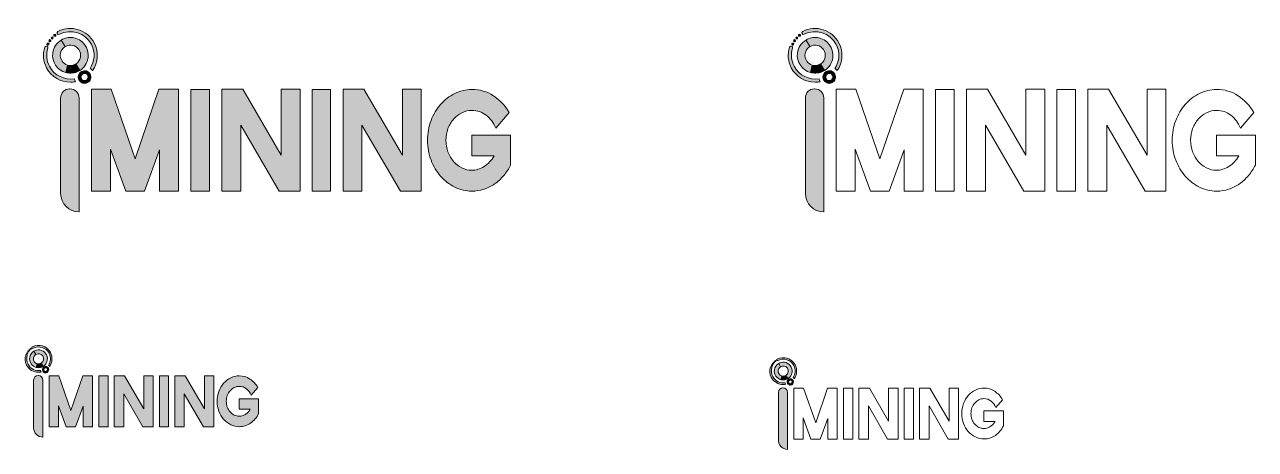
# Model space of a CAD drawing. Extents: x 204 to 2410, y -2200 to -1439.
import ezdxf

# ---------------------------------------------------------------- set-up
doc = ezdxf.new("R2010")
doc.units = 0
doc.header["$MEASUREMENT"] = 0
doc.layers.add('Logo', color=7, linetype='Continuous', lineweight=0)

# ---------------------------------------------------------------- blocks, each defined once
blk = doc.blocks.new('Block_82')
at = {"layer": 'Logo', "true_color": 0xf5911e, "transparency": 33554687}
h = blk.add_hatch(color=30, dxfattribs=at)
h.dxf.hatch_style = 2
edge = h.paths.add_edge_path()
edge.add_spline(control_points=[(1543, -2050.3), (1542.5, -2050.1), (1542.3, -2049.5), (1542.6, -2049), (1542.6, -2049), (1542.6, -2049), (1542.6, -2049), (1542.8, -2048.6), (1543.4, -2048.4), (1543.8, -2048.6), (1543.8, -2048.6), (1543.8, -2048.6), (1543.8, -2048.6), (1544.3, -2048.8), (1544.5, -2049.4), (1544.3, -2049.8), (1544.3, -2049.8), (1544.3, -2049.8), (1544.3, -2049.8), (1544.1, -2050.2), (1543.8, -2050.4), (1543.4, -2050.4), (1543.4, -2050.4), (1543.4, -2050.4), (1543.4, -2050.4), (1543.3, -2050.4), (1543.1, -2050.4), (1543, -2050.3)], knot_values=[0, 0, 0, 0, 1, 1, 1, 2, 2, 2, 3, 3, 3, 4, 4, 4, 5, 5, 5, 6, 6, 6, 7, 7, 7, 8, 8, 8, 9, 9, 9, 9], degree=3, periodic=0)
h = blk.add_hatch(color=30, dxfattribs=at)
h.dxf.hatch_style = 2
edge = h.paths.add_edge_path()
edge.add_spline(control_points=[(1544.6, -2047.2), (1544.2, -2046.9), (1544.1, -2046.3), (1544.4, -2045.8), (1544.4, -2045.8), (1544.4, -2045.8), (1544.4, -2045.8), (1544.7, -2045.4), (1545.3, -2045.3), (1545.7, -2045.6), (1545.7, -2045.6), (1545.7, -2045.6), (1545.7, -2045.6), (1546.1, -2045.9), (1546.2, -2046.5), (1545.9, -2046.9), (1545.9, -2046.9), (1545.9, -2046.9), (1545.9, -2046.9), (1545.7, -2047.2), (1545.4, -2047.3), (1545.2, -2047.3), (1545.2, -2047.3), (1545.2, -2047.3), (1545.2, -2047.3), (1545, -2047.3), (1544.8, -2047.3), (1544.6, -2047.2)], knot_values=[0, 0, 0, 0, 1, 1, 1, 2, 2, 2, 3, 3, 3, 4, 4, 4, 5, 5, 5, 6, 6, 6, 7, 7, 7, 8, 8, 8, 9, 9, 9, 9], degree=3, periodic=0)
h = blk.add_hatch(color=30, dxfattribs=at)
h.dxf.hatch_style = 2
edge = h.paths.add_edge_path()
edge.add_spline(control_points=[(1546.5, -2044.6), (1546.2, -2044.2), (1546.1, -2043.6), (1546.5, -2043.2), (1546.5, -2043.2), (1546.5, -2043.2), (1546.5, -2043.2), (1546.5, -2043.2), (1546.5, -2043.2), (1546.5, -2043.2), (1546.5, -2043.2), (1546.5, -2043.2), (1546.5, -2043.2), (1546.9, -2042.8), (1547.5, -2042.8), (1547.9, -2043.2), (1547.9, -2043.2), (1547.9, -2043.2), (1547.9, -2043.2), (1548.2, -2043.6), (1548.2, -2044.2), (1547.9, -2044.5), (1547.9, -2044.5), (1547.9, -2044.5), (1547.9, -2044.5), (1547.7, -2044.7), (1547.4, -2044.8), (1547.2, -2044.8), (1547.2, -2044.8), (1547.2, -2044.8), (1547.2, -2044.8), (1547, -2044.8), (1546.7, -2044.7), (1546.5, -2044.6)], knot_values=[0, 0, 0, 0, 1, 1, 1, 2, 2, 2, 3, 3, 3, 4, 4, 4, 5, 5, 5, 6, 6, 6, 7, 7, 7, 8, 8, 8, 9, 9, 9, 10, 10, 10, 11, 11, 11, 11], degree=3, periodic=0)
h = blk.add_hatch(color=30, dxfattribs=at)
h.dxf.hatch_style = 2
edge = h.paths.add_edge_path()
edge.add_spline(control_points=[(1549.6, -2042.5), (1549.5, -2042.5), (1549.3, -2042.5), (1549.2, -2042.4), (1549.1, -2042.4), (1549, -2042.3), (1548.9, -2042.2), (1548.7, -2042), (1548.6, -2041.8), (1548.6, -2041.6), (1548.6, -2041.3), (1548.7, -2041.1), (1548.9, -2040.9), (1549.3, -2040.5), (1549.9, -2040.5), (1550.3, -2040.9), (1550.4, -2041.1), (1550.5, -2041.3), (1550.5, -2041.6), (1550.5, -2041.8), (1550.4, -2042.1), (1550.3, -2042.2), (1550.2, -2042.3), (1550.1, -2042.4), (1550, -2042.4), (1549.8, -2042.5), (1549.7, -2042.5), (1549.6, -2042.5)], knot_values=[0, 0, 0, 0, 1, 1, 1, 2, 2, 2, 3, 3, 3, 4, 4, 4, 5, 5, 5, 6, 6, 6, 7, 7, 7, 8, 8, 8, 9, 9, 9, 9], degree=3, periodic=0)
at = {"layer": 'Logo'}
for points, knots in [([(1543, -2050.3), (1542.5, -2050.1), (1542.3, -2049.5), (1542.6, -2049), (1542.6, -2049), (1542.6, -2049), (1542.6, -2049), (1542.8, -2048.6), (1543.4, -2048.4), (1543.8, -2048.6), (1543.8, -2048.6), (1543.8, -2048.6), (1543.8, -2048.6), (1544.3, -2048.8), (1544.5, -2049.4), (1544.3, -2049.8), (1544.3, -2049.8), (1544.3, -2049.8), (1544.3, -2049.8), (1544.1, -2050.2), (1543.8, -2050.4), (1543.4, -2050.4), (1543.4, -2050.4), (1543.4, -2050.4), (1543.4, -2050.4), (1543.3, -2050.4), (1543.1, -2050.4), (1543, -2050.3)], [0, 0, 0, 0, 1, 1, 1, 2, 2, 2, 3, 3, 3, 4, 4, 4, 5, 5, 5, 6, 6, 6, 7, 7, 7, 8, 8, 8, 9, 9, 9, 9]), ([(1544.6, -2047.2), (1544.2, -2046.9), (1544.1, -2046.3), (1544.4, -2045.8), (1544.4, -2045.8), (1544.4, -2045.8), (1544.4, -2045.8), (1544.7, -2045.4), (1545.3, -2045.3), (1545.7, -2045.6), (1545.7, -2045.6), (1545.7, -2045.6), (1545.7, -2045.6), (1546.1, -2045.9), (1546.2, -2046.5), (1545.9, -2046.9), (1545.9, -2046.9), (1545.9, -2046.9), (1545.9, -2046.9), (1545.7, -2047.2), (1545.4, -2047.3), (1545.2, -2047.3), (1545.2, -2047.3), (1545.2, -2047.3), (1545.2, -2047.3), (1545, -2047.3), (1544.8, -2047.3), (1544.6, -2047.2)], [0, 0, 0, 0, 1, 1, 1, 2, 2, 2, 3, 3, 3, 4, 4, 4, 5, 5, 5, 6, 6, 6, 7, 7, 7, 8, 8, 8, 9, 9, 9, 9]), ([(1546.5, -2044.6), (1546.2, -2044.2), (1546.1, -2043.6), (1546.5, -2043.2), (1546.5, -2043.2), (1546.5, -2043.2), (1546.5, -2043.2), (1546.5, -2043.2), (1546.5, -2043.2), (1546.5, -2043.2), (1546.5, -2043.2), (1546.5, -2043.2), (1546.5, -2043.2), (1546.9, -2042.8), (1547.5, -2042.8), (1547.9, -2043.2), (1547.9, -2043.2), (1547.9, -2043.2), (1547.9, -2043.2), (1548.2, -2043.6), (1548.2, -2044.2), (1547.9, -2044.5), (1547.9, -2044.5), (1547.9, -2044.5), (1547.9, -2044.5), (1547.7, -2044.7), (1547.4, -2044.8), (1547.2, -2044.8), (1547.2, -2044.8), (1547.2, -2044.8), (1547.2, -2044.8), (1547, -2044.8), (1546.7, -2044.7), (1546.5, -2044.6)], [0, 0, 0, 0, 1, 1, 1, 2, 2, 2, 3, 3, 3, 4, 4, 4, 5, 5, 5, 6, 6, 6, 7, 7, 7, 8, 8, 8, 9, 9, 9, 10, 10, 10, 11, 11, 11, 11]), ([(1549.6, -2042.5), (1549.5, -2042.5), (1549.3, -2042.5), (1549.2, -2042.4), (1549.1, -2042.4), (1549, -2042.3), (1548.9, -2042.2), (1548.7, -2042), (1548.6, -2041.8), (1548.6, -2041.6), (1548.6, -2041.3), (1548.7, -2041.1), (1548.9, -2040.9), (1549.3, -2040.5), (1549.9, -2040.5), (1550.3, -2040.9), (1550.4, -2041.1), (1550.5, -2041.3), (1550.5, -2041.6), (1550.5, -2041.8), (1550.4, -2042.1), (1550.3, -2042.2), (1550.2, -2042.3), (1550.1, -2042.4), (1550, -2042.4), (1549.8, -2042.5), (1549.7, -2042.5), (1549.6, -2042.5)], [0, 0, 0, 0, 1, 1, 1, 2, 2, 2, 3, 3, 3, 4, 4, 4, 5, 5, 5, 6, 6, 6, 7, 7, 7, 8, 8, 8, 9, 9, 9, 9])]:
    blk.add_open_spline(points, degree=3, knots=knots, dxfattribs=at)
blk = doc.blocks.new('Block_84')
at = {"layer": 'Logo', "true_color": 0xf5911e, "transparency": 33554687}
h = blk.add_hatch(color=30, dxfattribs=at)
h.dxf.hatch_style = 2
edge = h.paths.add_edge_path()
edge.add_spline(control_points=[(1544.7, -2069.4), (1542.1, -2064.3), (1541.6, -2058.6), (1543.3, -2053.2), (1543.5, -2052.4), (1543.1, -2051.6), (1542.3, -2051.4), (1541.6, -2051.1), (1540.8, -2051.5), (1540.5, -2052.3), (1538.6, -2058.4), (1539.2, -2065), (1542.2, -2070.7), (1546.4, -2078.9), (1554.9, -2083.7), (1563.6, -2083.7), (1565.1, -2083.7), (1566.6, -2083.5), (1568.1, -2083.2), (1567.6, -2082.4), (1567.3, -2081.4), (1567.1, -2080.5), (1558.3, -2082), (1549.1, -2077.8), (1544.7, -2069.4)], knot_values=[0, 0, 0, 0, 1, 1, 1, 2, 2, 2, 3, 3, 3, 4, 4, 4, 5, 5, 5, 6, 6, 6, 7, 7, 7, 8, 8, 8, 8], degree=3, periodic=0)
h = blk.add_hatch(color=30, dxfattribs=at)
h.dxf.hatch_style = 2
edge = h.paths.add_edge_path()
edge.add_spline(control_points=[(1583.3, -2073.3), (1588.2, -2066.1), (1589.2, -2056.6), (1584.9, -2048.4), (1578.7, -2036.6), (1564.2, -2032), (1552.4, -2038.2), (1551.7, -2038.5), (1551.4, -2039.4), (1551.8, -2040.1), (1552.1, -2040.8), (1553, -2041.1), (1553.7, -2040.7), (1564.1, -2035.3), (1576.9, -2039.3), (1582.4, -2049.7), (1586.1, -2056.8), (1585.3, -2065.1), (1581.2, -2071.3), (1582, -2071.8), (1582.7, -2072.5), (1583.3, -2073.3)], knot_values=[0, 0, 0, 0, 1, 1, 1, 2, 2, 2, 3, 3, 3, 4, 4, 4, 5, 5, 5, 6, 6, 6, 7, 7, 7, 7], degree=3, periodic=0)
at = {"layer": 'Logo'}
for points, knots in [([(1544.7, -2069.4), (1542.1, -2064.3), (1541.6, -2058.6), (1543.3, -2053.2), (1543.5, -2052.4), (1543.1, -2051.6), (1542.3, -2051.4), (1541.6, -2051.1), (1540.8, -2051.5), (1540.5, -2052.3), (1538.6, -2058.4), (1539.2, -2065), (1542.2, -2070.7), (1546.4, -2078.9), (1554.9, -2083.7), (1563.6, -2083.7), (1565.1, -2083.7), (1566.6, -2083.5), (1568.1, -2083.2), (1567.6, -2082.4), (1567.3, -2081.4), (1567.1, -2080.5), (1558.3, -2082), (1549.1, -2077.8), (1544.7, -2069.4)], [0, 0, 0, 0, 1, 1, 1, 2, 2, 2, 3, 3, 3, 4, 4, 4, 5, 5, 5, 6, 6, 6, 7, 7, 7, 8, 8, 8, 8]), ([(1583.3, -2073.3), (1588.2, -2066.1), (1589.2, -2056.6), (1584.9, -2048.4), (1578.7, -2036.6), (1564.2, -2032), (1552.4, -2038.2), (1551.7, -2038.5), (1551.4, -2039.4), (1551.8, -2040.1), (1552.1, -2040.8), (1553, -2041.1), (1553.7, -2040.7), (1564.1, -2035.3), (1576.9, -2039.3), (1582.4, -2049.7), (1586.1, -2056.8), (1585.3, -2065.1), (1581.2, -2071.3), (1582, -2071.8), (1582.7, -2072.5), (1583.3, -2073.3)], [0, 0, 0, 0, 1, 1, 1, 2, 2, 2, 3, 3, 3, 4, 4, 4, 5, 5, 5, 6, 6, 6, 7, 7, 7, 7])]:
    blk.add_open_spline(points, degree=3, knots=knots, dxfattribs=at)
blk = doc.blocks.new('Block_83')
at = {"layer": 'Logo', "true_color": 0xf5911e, "transparency": 33554687}
h = blk.add_hatch(color=30, dxfattribs=at)
h.dxf.hatch_style = 2
edge = h.paths.add_edge_path()
edge.add_spline(control_points=[(1573.1, -2078), (1572.6, -2079.7), (1573.5, -2081.5), (1575.2, -2082), (1576, -2082.2), (1576.9, -2082.2), (1577.6, -2081.8), (1578.4, -2081.4), (1578.9, -2080.7), (1579.2, -2079.9), (1579.4, -2079.1), (1579.4, -2078.3), (1579, -2077.5), (1578.6, -2076.7), (1577.9, -2076.2), (1577.1, -2075.9), (1575.4, -2075.4), (1573.7, -2076.3), (1573.1, -2078), (1573.1, -2078), (1573.1, -2078), (1573.1, -2078)], knot_values=[0, 0, 0, 0, 1, 1, 1, 2, 2, 2, 3, 3, 3, 4, 4, 4, 5, 5, 5, 6, 6, 6, 7, 7, 7, 7], degree=3, periodic=0)
edge = h.paths.add_edge_path()
edge.add_spline(control_points=[(1576.2, -2084.6), (1575.6, -2084.6), (1575, -2084.5), (1574.5, -2084.4), (1571.5, -2083.4), (1569.8, -2080.2), (1570.8, -2077.3), (1570.8, -2077.3), (1570.8, -2077.3), (1570.8, -2077.3), (1571.7, -2074.3), (1574.9, -2072.6), (1577.9, -2073.6), (1579.3, -2074), (1580.5, -2075), (1581.2, -2076.3), (1581.9, -2077.7), (1582, -2079.2), (1581.6, -2080.7), (1581.1, -2082.1), (1580.1, -2083.3), (1578.8, -2084), (1578, -2084.4), (1577.1, -2084.6), (1576.2, -2084.6)], knot_values=[0, 0, 0, 0, 1, 1, 1, 2, 2, 2, 3, 3, 3, 4, 4, 4, 5, 5, 5, 6, 6, 6, 7, 7, 7, 8, 8, 8, 8], degree=3, periodic=0)
at = {"layer": 'Logo'}
for points, knots in [([(1576.2, -2084.6), (1575.6, -2084.6), (1575, -2084.5), (1574.5, -2084.4), (1571.5, -2083.4), (1569.8, -2080.2), (1570.8, -2077.3), (1570.8, -2077.3), (1570.8, -2077.3), (1570.8, -2077.3), (1571.7, -2074.3), (1574.9, -2072.6), (1577.9, -2073.6), (1579.3, -2074), (1580.5, -2075), (1581.2, -2076.3), (1581.9, -2077.7), (1582, -2079.2), (1581.6, -2080.7), (1581.1, -2082.1), (1580.1, -2083.3), (1578.8, -2084), (1578, -2084.4), (1577.1, -2084.6), (1576.2, -2084.6)], [0, 0, 0, 0, 1, 1, 1, 2, 2, 2, 3, 3, 3, 4, 4, 4, 5, 5, 5, 6, 6, 6, 7, 7, 7, 8, 8, 8, 8]), ([(1573.1, -2078), (1572.6, -2079.7), (1573.5, -2081.5), (1575.2, -2082), (1576, -2082.2), (1576.9, -2082.2), (1577.6, -2081.8), (1578.4, -2081.4), (1578.9, -2080.7), (1579.2, -2079.9), (1579.4, -2079.1), (1579.4, -2078.3), (1579, -2077.5), (1578.6, -2076.7), (1577.9, -2076.2), (1577.1, -2075.9), (1575.4, -2075.4), (1573.7, -2076.3), (1573.1, -2078), (1573.1, -2078), (1573.1, -2078), (1573.1, -2078)], [0, 0, 0, 0, 1, 1, 1, 2, 2, 2, 3, 3, 3, 4, 4, 4, 5, 5, 5, 6, 6, 6, 7, 7, 7, 7])]:
    blk.add_open_spline(points, degree=3, knots=knots, dxfattribs=at)
blk.add_blockref('Block_84', (0, 0), dxfattribs=at)
blk = doc.blocks.new('Block_85')
at = {"layer": 'Logo', "true_color": 0xf5911e, "transparency": 33554687}
h = blk.add_hatch(color=30, dxfattribs=at)
h.dxf.hatch_style = 2
edge = h.paths.add_edge_path()
edge.add_spline(control_points=[(1556, -2064.7), (1553.2, -2060.6), (1554.2, -2054.9), (1558.4, -2052), (1558.5, -2051.9), (1558.7, -2051.8), (1558.9, -2051.7), (1558.9, -2051.7), (1555.4, -2045.8), (1555.4, -2045.8), (1551.3, -2048.2), (1548.4, -2052.4), (1547.7, -2057.4), (1546.6, -2065.5), (1551.8, -2073), (1559.5, -2075), (1559.5, -2075), (1560.9, -2068.3), (1560.9, -2068.3), (1559, -2067.7), (1557.2, -2066.5), (1556, -2064.7)], knot_values=[0, 0, 0, 0, 1, 1, 1, 2, 2, 2, 3, 3, 3, 4, 4, 4, 5, 5, 5, 6, 6, 6, 7, 7, 7, 7], degree=3, periodic=0)
at = {"layer": 'Logo', "true_color": 0xfcba63, "transparency": 33554687}
h = blk.add_hatch(color=31, dxfattribs=at)
h.dxf.hatch_style = 2
edge = h.paths.add_edge_path()
edge.add_spline(control_points=[(1565.6, -2043.7), (1561.9, -2043.2), (1558.3, -2044), (1555.4, -2045.8), (1555.4, -2045.8), (1558.9, -2051.7), (1558.9, -2051.7), (1563, -2049.3), (1568.3, -2050.4), (1571, -2054.4), (1573.9, -2058.5), (1572.8, -2064.2), (1568.7, -2067), (1568.6, -2067.1), (1568.5, -2067.2), (1568.4, -2067.2), (1568.4, -2067.2), (1571.9, -2073.1), (1571.9, -2073.1), (1575.9, -2070.7), (1578.7, -2066.6), (1579.3, -2061.6), (1580.5, -2052.9), (1574.4, -2044.9), (1565.6, -2043.7)], knot_values=[0, 0, 0, 0, 1, 1, 1, 2, 2, 2, 3, 3, 3, 4, 4, 4, 5, 5, 5, 6, 6, 6, 7, 7, 7, 8, 8, 8, 8], degree=3, periodic=0)
at = {"layer": 'Logo', "true_color": 0xffd9a1, "transparency": 33554687}
h = blk.add_hatch(color=41, dxfattribs=at)
h.dxf.hatch_style = 2
edge = h.paths.add_edge_path()
edge.add_spline(control_points=[(1560.9, -2068.3), (1560.9, -2068.3), (1559.5, -2075), (1559.5, -2075), (1560.1, -2075.1), (1560.7, -2075.3), (1561.4, -2075.4), (1565.2, -2075.9), (1568.9, -2075), (1571.9, -2073.1), (1571.9, -2073.1), (1568.4, -2067.2), (1568.4, -2067.2), (1566.1, -2068.7), (1563.4, -2069), (1560.9, -2068.3)], knot_values=[0, 0, 0, 0, 1, 1, 1, 2, 2, 2, 3, 3, 3, 4, 4, 4, 5, 5, 5, 5], degree=3, periodic=0)
at = {"layer": 'Logo'}
for points in [[(1558.9, -2051.7), (1555.4, -2045.8), (1558.9, -2051.7)], [(1563, -2058.5), (1563, -2058.5), (1563, -2058.5)], [(1568.4, -2067.2), (1571.9, -2073.1), (1568.4, -2067.2)]]:
    blk.add_lwpolyline(points, close=True, dxfattribs=at)
for points, knots in [([(1556, -2064.7), (1553.2, -2060.6), (1554.2, -2054.9), (1558.4, -2052), (1558.5, -2051.9), (1558.7, -2051.8), (1558.9, -2051.7), (1558.9, -2051.7), (1555.4, -2045.8), (1555.4, -2045.8), (1551.3, -2048.2), (1548.4, -2052.4), (1547.7, -2057.4), (1546.6, -2065.5), (1551.8, -2073), (1559.5, -2075), (1559.5, -2075), (1560.9, -2068.3), (1560.9, -2068.3), (1559, -2067.7), (1557.2, -2066.5), (1556, -2064.7)], [0, 0, 0, 0, 1, 1, 1, 2, 2, 2, 3, 3, 3, 4, 4, 4, 5, 5, 5, 6, 6, 6, 7, 7, 7, 7]), ([(1565.6, -2043.7), (1561.9, -2043.2), (1558.3, -2044), (1555.4, -2045.8), (1555.4, -2045.8), (1558.9, -2051.7), (1558.9, -2051.7), (1563, -2049.3), (1568.3, -2050.4), (1571, -2054.4), (1573.9, -2058.5), (1572.8, -2064.2), (1568.7, -2067), (1568.6, -2067.1), (1568.5, -2067.2), (1568.4, -2067.2), (1568.4, -2067.2), (1571.9, -2073.1), (1571.9, -2073.1), (1575.9, -2070.7), (1578.7, -2066.6), (1579.3, -2061.6), (1580.5, -2052.9), (1574.4, -2044.9), (1565.6, -2043.7)], [0, 0, 0, 0, 1, 1, 1, 2, 2, 2, 3, 3, 3, 4, 4, 4, 5, 5, 5, 6, 6, 6, 7, 7, 7, 8, 8, 8, 8]), ([(1560.9, -2068.3), (1560.9, -2068.3), (1559.5, -2075), (1559.5, -2075), (1560.1, -2075.1), (1560.7, -2075.3), (1561.4, -2075.4), (1565.2, -2075.9), (1568.9, -2075), (1571.9, -2073.1), (1571.9, -2073.1), (1568.4, -2067.2), (1568.4, -2067.2), (1566.1, -2068.7), (1563.4, -2069), (1560.9, -2068.3)], [0, 0, 0, 0, 1, 1, 1, 2, 2, 2, 3, 3, 3, 4, 4, 4, 5, 5, 5, 5])]:
    blk.add_open_spline(points, degree=3, knots=knots, dxfattribs=at)
blk = doc.blocks.new('Block_81')
at = {"layer": 'Logo'}
for name in ['Block_83', 'Block_82', 'Block_85']:
    blk.add_blockref(name, (0, 0), dxfattribs=at)
blk = doc.blocks.new('Block_80')
at = {"layer": 'Logo', "true_color": 0xf5911e, "transparency": 33554687}
h = blk.add_hatch(color=30, dxfattribs=at)
h.dxf.hatch_style = 2
edge = h.paths.add_edge_path()
edge.add_spline(control_points=[(1571.3, -2097.7), (1571.3, -2097.7), (1571.3, -2199.9), (1571.3, -2199.9), (1571.3, -2199.9), (1571.3, -2199.9), (1571.3, -2199.9), (1562.2, -2199.9), (1554.8, -2192.5), (1554.8, -2183.3), (1554.8, -2183.3), (1554.8, -2097.7), (1554.8, -2097.7), (1554.8, -2093.3), (1558.4, -2089.7), (1562.8, -2089.7), (1562.8, -2089.7), (1563.3, -2089.7), (1563.3, -2089.7), (1567.7, -2089.7), (1571.3, -2093.3), (1571.3, -2097.7)], knot_values=[0, 0, 0, 0, 1, 1, 1, 2, 2, 2, 3, 3, 3, 4, 4, 4, 5, 5, 5, 6, 6, 6, 7, 7, 7, 7], degree=3, periodic=0)
at = {"layer": 'Logo'}
for points in [[(1643.4, -2181.4)], [(1643.4, -2182.3)]]:
    blk.add_lwpolyline(points, dxfattribs=at)
at = {"layer": 'Logo', "color": 30, "lineweight": 70, "true_color": 0xf6921e}
blk.add_lwpolyline([(1601.9, -2198.1)], dxfattribs=at)
at = {"layer": 'Logo'}
for points, knots in [([(1571.3, -2097.7), (1571.3, -2097.7), (1571.3, -2199.9), (1571.3, -2199.9), (1571.3, -2199.9), (1571.3, -2199.9), (1571.3, -2199.9), (1562.2, -2199.9), (1554.8, -2192.5), (1554.8, -2183.3), (1554.8, -2183.3), (1554.8, -2097.7), (1554.8, -2097.7), (1554.8, -2093.3), (1558.4, -2089.7), (1562.8, -2089.7), (1562.8, -2089.7), (1563.3, -2089.7), (1563.3, -2089.7), (1567.7, -2089.7), (1571.3, -2093.3), (1571.3, -2097.7)], [0, 0, 0, 0, 1, 1, 1, 2, 2, 2, 3, 3, 3, 4, 4, 4, 5, 5, 5, 6, 6, 6, 7, 7, 7, 7]), ([(1599.4, -2181.4), (1599.4, -2181.4), (1582.4, -2181.4), (1582.4, -2181.4), (1582.4, -2181.4), (1582.4, -2089.9), (1582.4, -2089.9), (1582.4, -2089.9), (1600.1, -2089.9), (1600.1, -2089.9), (1600.1, -2089.9), (1621.7, -2152.4), (1621.7, -2152.4), (1621.7, -2152.4), (1642.9, -2089.9), (1642.9, -2089.9), (1642.9, -2089.9), (1660.4, -2089.9), (1660.4, -2089.9), (1660.4, -2089.9), (1660.4, -2181.4), (1660.4, -2181.4), (1660.4, -2181.4), (1643.4, -2181.4), (1643.4, -2181.4), (1643.4, -2181.4), (1643.4, -2144.3), (1643.4, -2144.3), (1643.4, -2144.3), (1630, -2181.4), (1630, -2181.4), (1630, -2181.4), (1613.3, -2181.4), (1613.3, -2181.4), (1613.3, -2181.4), (1599.4, -2143.6), (1599.4, -2143.6), (1599.4, -2143.6), (1599.4, -2181.4), (1599.4, -2181.4)], [0, 0, 0, 0, 1, 1, 1, 2, 2, 2, 3, 3, 3, 4, 4, 4, 5, 5, 5, 6, 6, 6, 7, 7, 7, 8, 8, 8, 9, 9, 9, 10, 10, 10, 11, 11, 11, 12, 12, 12, 13, 13, 13, 13]), ([(1688.1, -2090.1), (1688.1, -2090.1), (1688.1, -2181.4), (1688.1, -2181.4), (1688.1, -2181.4), (1671.5, -2181.4), (1671.5, -2181.4), (1671.5, -2181.4), (1671.5, -2090.1), (1671.5, -2090.1), (1671.5, -2090.1), (1688.1, -2090.1), (1688.1, -2090.1)], [0, 0, 0, 0, 1, 1, 1, 2, 2, 2, 3, 3, 3, 4, 4, 4, 4]), ([(1752.4, -2090), (1752.4, -2090), (1769.3, -2090), (1769.3, -2090), (1769.3, -2090), (1769.3, -2181.4), (1769.3, -2181.4), (1769.3, -2181.4), (1750.6, -2181.4), (1750.6, -2181.4), (1750.6, -2181.4), (1716.2, -2122.1), (1716.2, -2122.1), (1716.2, -2122.1), (1716.2, -2181.4), (1716.2, -2181.4), (1716.2, -2181.4), (1699.2, -2181.4), (1699.2, -2181.4), (1699.2, -2181.4), (1699.2, -2089.9), (1699.2, -2089.9), (1699.2, -2089.9), (1717.9, -2089.9), (1717.9, -2089.9), (1717.9, -2089.9), (1752.4, -2149.1), (1752.4, -2149.1), (1752.4, -2149.1), (1752.4, -2090), (1752.4, -2090)], [0, 0, 0, 0, 1, 1, 1, 2, 2, 2, 3, 3, 3, 4, 4, 4, 5, 5, 5, 6, 6, 6, 7, 7, 7, 8, 8, 8, 9, 9, 9, 10, 10, 10, 10]), ([(1796.8, -2090.1), (1796.8, -2090.1), (1796.8, -2181.4), (1796.8, -2181.4), (1796.8, -2181.4), (1780.2, -2181.4), (1780.2, -2181.4), (1780.2, -2181.4), (1780.2, -2090.1), (1780.2, -2090.1), (1780.2, -2090.1), (1796.8, -2090.1), (1796.8, -2090.1)], [0, 0, 0, 0, 1, 1, 1, 2, 2, 2, 3, 3, 3, 4, 4, 4, 4]), ([(1861.1, -2090), (1861.1, -2090), (1878, -2090), (1878, -2090), (1878, -2090), (1878, -2181.4), (1878, -2181.4), (1878, -2181.4), (1859.3, -2181.4), (1859.3, -2181.4), (1859.3, -2181.4), (1824.9, -2122.1), (1824.9, -2122.1), (1824.9, -2122.1), (1824.9, -2181.4), (1824.9, -2181.4), (1824.9, -2181.4), (1807.9, -2181.4), (1807.9, -2181.4), (1807.9, -2181.4), (1807.9, -2089.9), (1807.9, -2089.9), (1807.9, -2089.9), (1826.6, -2089.9), (1826.6, -2089.9), (1826.6, -2089.9), (1861.1, -2149.1), (1861.1, -2149.1), (1861.1, -2149.1), (1861.1, -2090), (1861.1, -2090)], [0, 0, 0, 0, 1, 1, 1, 2, 2, 2, 3, 3, 3, 4, 4, 4, 5, 5, 5, 6, 6, 6, 7, 7, 7, 8, 8, 8, 9, 9, 9, 10, 10, 10, 10]), ([(1923.4, -2131.1), (1923.4, -2131.1), (1958.1, -2131.1), (1958.1, -2131.1), (1958.1, -2131.1), (1958.1, -2157.8), (1958.1, -2157.8), (1956.4, -2161.3), (1954.3, -2164.5), (1951.9, -2167.4), (1949.4, -2170.2), (1946.7, -2172.7), (1943.8, -2174.8), (1940.8, -2176.8), (1937.6, -2178.4), (1934.1, -2179.6), (1930.7, -2180.7), (1927.1, -2181.2), (1923.4, -2181.2), (1917.9, -2181.2), (1912.8, -2180), (1908, -2177.6), (1903.1, -2175.2), (1898.9, -2172), (1895.3, -2167.8), (1891.7, -2163.7), (1888.9, -2158.9), (1886.8, -2153.4), (1884.7, -2147.9), (1883.6, -2142), (1883.6, -2135.7), (1883.6, -2129.4), (1884.7, -2123.5), (1886.8, -2117.9), (1888.9, -2112.4), (1891.7, -2107.6), (1895.3, -2103.5), (1898.9, -2099.4), (1903.1, -2096.1), (1908, -2093.7), (1912.8, -2091.3), (1917.9, -2090.1), (1923.4, -2090.1), (1930.4, -2090.1), (1936.8, -2092), (1942.6, -2095.8), (1948.4, -2099.6), (1953.1, -2104.6), (1956.7, -2110.8), (1956.7, -2110.8), (1944.7, -2124.7), (1944.7, -2124.7), (1942.9, -2120), (1940, -2116.2), (1936.2, -2113.3), (1932.5, -2110.4), (1928.2, -2108.9), (1923.4, -2108.9), (1920.2, -2108.9), (1917.2, -2109.6), (1914.4, -2111), (1911.5, -2112.4), (1909.1, -2114.3), (1906.9, -2116.8), (1904.8, -2119.2), (1903.2, -2122), (1901.9, -2125.2), (1900.7, -2128.5), (1900.1, -2131.9), (1900.1, -2135.7), (1900.1, -2139.4), (1900.7, -2142.9), (1901.9, -2146.1), (1903.2, -2149.4), (1904.8, -2152.2), (1906.9, -2154.7), (1909.1, -2157.1), (1911.5, -2159), (1914.4, -2160.4), (1917.2, -2161.9), (1920.2, -2162.6), (1923.4, -2162.6), (1925.1, -2162.6), (1926.9, -2162.3), (1928.8, -2161.7), (1930.6, -2161.1), (1932.5, -2160.3), (1934.3, -2159.1), (1936.1, -2158), (1937.8, -2156.7), (1939.3, -2155.1), (1940.8, -2153.5), (1942.1, -2151.7), (1943.2, -2149.7), (1943.2, -2149.7), (1923.4, -2149.7), (1923.4, -2149.7), (1923.4, -2149.7), (1923.4, -2131.1), (1923.4, -2131.1)], [0, 0, 0, 0, 1, 1, 1, 2, 2, 2, 3, 3, 3, 4, 4, 4, 5, 5, 5, 6, 6, 6, 7, 7, 7, 8, 8, 8, 9, 9, 9, 10, 10, 10, 11, 11, 11, 12, 12, 12, 13, 13, 13, 14, 14, 14, 15, 15, 15, 16, 16, 16, 17, 17, 17, 18, 18, 18, 19, 19, 19, 20, 20, 20, 21, 21, 21, 22, 22, 22, 23, 23, 23, 24, 24, 24, 25, 25, 25, 26, 26, 26, 27, 27, 27, 28, 28, 28, 29, 29, 29, 30, 30, 30, 31, 31, 31, 32, 32, 32, 33, 33, 33, 33])]:
    blk.add_open_spline(points, degree=3, knots=knots, dxfattribs=at)
blk.add_blockref('Block_81', (0, 0), dxfattribs=at)
blk = doc.blocks.new('Block_88')
at = {"layer": 'Logo', "true_color": 0xf5911e, "transparency": 33554687}
h = blk.add_hatch(color=30, dxfattribs=at)
h.dxf.hatch_style = 2
edge = h.paths.add_edge_path()
edge.add_spline(control_points=[(1592.8, -1459.5), (1592.6, -1459.5), (1592.3, -1459.5), (1592.1, -1459.4), (1591.9, -1459.3), (1591.7, -1459.1), (1591.5, -1459), (1591.1, -1458.6), (1590.9, -1458.1), (1590.9, -1457.6), (1590.9, -1457.1), (1591.1, -1456.6), (1591.5, -1456.3), (1592.2, -1455.5), (1593.4, -1455.5), (1594.2, -1456.3), (1594.5, -1456.6), (1594.7, -1457.1), (1594.7, -1457.6), (1594.7, -1458.1), (1594.5, -1458.6), (1594.2, -1459), (1594, -1459.1), (1593.8, -1459.3), (1593.6, -1459.4), (1593.3, -1459.5), (1593.1, -1459.5), (1592.8, -1459.5)], knot_values=[0, 0, 0, 0, 1, 1, 1, 2, 2, 2, 3, 3, 3, 4, 4, 4, 5, 5, 5, 6, 6, 6, 7, 7, 7, 8, 8, 8, 9, 9, 9, 9], degree=3, periodic=0)
h = blk.add_hatch(color=30, dxfattribs=at)
h.dxf.hatch_style = 2
edge = h.paths.add_edge_path()
edge.add_spline(control_points=[(1579.7, -1475.1), (1578.7, -1474.7), (1578.3, -1473.5), (1578.8, -1472.6), (1578.8, -1472.6), (1578.8, -1472.6), (1578.8, -1472.6), (1579.2, -1471.6), (1580.4, -1471.2), (1581.3, -1471.7), (1581.3, -1471.7), (1581.3, -1471.7), (1581.3, -1471.7), (1582.3, -1472.1), (1582.7, -1473.2), (1582.2, -1474.2), (1582.2, -1474.2), (1582.2, -1474.2), (1582.2, -1474.2), (1581.9, -1474.9), (1581.2, -1475.3), (1580.5, -1475.3), (1580.5, -1475.3), (1580.5, -1475.3), (1580.5, -1475.3), (1580.2, -1475.3), (1579.9, -1475.2), (1579.7, -1475.1)], knot_values=[0, 0, 0, 0, 1, 1, 1, 2, 2, 2, 3, 3, 3, 4, 4, 4, 5, 5, 5, 6, 6, 6, 7, 7, 7, 8, 8, 8, 9, 9, 9, 9], degree=3, periodic=0)
h = blk.add_hatch(color=30, dxfattribs=at)
h.dxf.hatch_style = 2
edge = h.paths.add_edge_path()
edge.add_spline(control_points=[(1582.9, -1468.8), (1582, -1468.2), (1581.8, -1467), (1582.4, -1466.2), (1582.4, -1466.2), (1582.4, -1466.2), (1582.4, -1466.2), (1583, -1465.3), (1584.2, -1465.1), (1585, -1465.7), (1585, -1465.7), (1585, -1465.7), (1585, -1465.7), (1585.9, -1466.3), (1586.1, -1467.5), (1585.5, -1468.4), (1585.5, -1468.4), (1585.5, -1468.4), (1585.5, -1468.4), (1585.1, -1468.9), (1584.5, -1469.2), (1584, -1469.2), (1584, -1469.2), (1584, -1469.2), (1584, -1469.2), (1583.6, -1469.2), (1583.2, -1469.1), (1582.9, -1468.8)], knot_values=[0, 0, 0, 0, 1, 1, 1, 2, 2, 2, 3, 3, 3, 4, 4, 4, 5, 5, 5, 6, 6, 6, 7, 7, 7, 8, 8, 8, 9, 9, 9, 9], degree=3, periodic=0)
h = blk.add_hatch(color=30, dxfattribs=at)
h.dxf.hatch_style = 2
edge = h.paths.add_edge_path()
edge.add_spline(control_points=[(1586.7, -1463.6), (1586, -1462.9), (1585.9, -1461.7), (1586.7, -1460.9), (1586.7, -1460.9), (1586.7, -1460.9), (1586.7, -1460.9), (1586.7, -1460.9), (1586.7, -1460.9), (1586.7, -1460.9), (1586.7, -1460.9), (1586.7, -1460.9), (1586.7, -1460.9), (1587.4, -1460.1), (1588.6, -1460.1), (1589.4, -1460.9), (1589.4, -1460.9), (1589.4, -1460.9), (1589.4, -1460.9), (1590.1, -1461.6), (1590.1, -1462.8), (1589.4, -1463.6), (1589.4, -1463.6), (1589.4, -1463.6), (1589.4, -1463.6), (1589, -1464), (1588.5, -1464.1), (1588, -1464.1), (1588, -1464.1), (1588, -1464.1), (1588, -1464.1), (1587.6, -1464.1), (1587.1, -1464), (1586.7, -1463.6)], knot_values=[0, 0, 0, 0, 1, 1, 1, 2, 2, 2, 3, 3, 3, 4, 4, 4, 5, 5, 5, 6, 6, 6, 7, 7, 7, 8, 8, 8, 9, 9, 9, 10, 10, 10, 11, 11, 11, 11], degree=3, periodic=0)
at = {"layer": 'Logo'}
for points, knots in [([(1592.8, -1459.5), (1592.6, -1459.5), (1592.3, -1459.5), (1592.1, -1459.4), (1591.9, -1459.3), (1591.7, -1459.1), (1591.5, -1459), (1591.1, -1458.6), (1590.9, -1458.1), (1590.9, -1457.6), (1590.9, -1457.1), (1591.1, -1456.6), (1591.5, -1456.3), (1592.2, -1455.5), (1593.4, -1455.5), (1594.2, -1456.3), (1594.5, -1456.6), (1594.7, -1457.1), (1594.7, -1457.6), (1594.7, -1458.1), (1594.5, -1458.6), (1594.2, -1459), (1594, -1459.1), (1593.8, -1459.3), (1593.6, -1459.4), (1593.3, -1459.5), (1593.1, -1459.5), (1592.8, -1459.5)], [0, 0, 0, 0, 1, 1, 1, 2, 2, 2, 3, 3, 3, 4, 4, 4, 5, 5, 5, 6, 6, 6, 7, 7, 7, 8, 8, 8, 9, 9, 9, 9]), ([(1579.7, -1475.1), (1578.7, -1474.7), (1578.3, -1473.5), (1578.8, -1472.6), (1578.8, -1472.6), (1578.8, -1472.6), (1578.8, -1472.6), (1579.2, -1471.6), (1580.4, -1471.2), (1581.3, -1471.7), (1581.3, -1471.7), (1581.3, -1471.7), (1581.3, -1471.7), (1582.3, -1472.1), (1582.7, -1473.2), (1582.2, -1474.2), (1582.2, -1474.2), (1582.2, -1474.2), (1582.2, -1474.2), (1581.9, -1474.9), (1581.2, -1475.3), (1580.5, -1475.3), (1580.5, -1475.3), (1580.5, -1475.3), (1580.5, -1475.3), (1580.2, -1475.3), (1579.9, -1475.2), (1579.7, -1475.1)], [0, 0, 0, 0, 1, 1, 1, 2, 2, 2, 3, 3, 3, 4, 4, 4, 5, 5, 5, 6, 6, 6, 7, 7, 7, 8, 8, 8, 9, 9, 9, 9]), ([(1582.9, -1468.8), (1582, -1468.2), (1581.8, -1467), (1582.4, -1466.2), (1582.4, -1466.2), (1582.4, -1466.2), (1582.4, -1466.2), (1583, -1465.3), (1584.2, -1465.1), (1585, -1465.7), (1585, -1465.7), (1585, -1465.7), (1585, -1465.7), (1585.9, -1466.3), (1586.1, -1467.5), (1585.5, -1468.4), (1585.5, -1468.4), (1585.5, -1468.4), (1585.5, -1468.4), (1585.1, -1468.9), (1584.5, -1469.2), (1584, -1469.2), (1584, -1469.2), (1584, -1469.2), (1584, -1469.2), (1583.6, -1469.2), (1583.2, -1469.1), (1582.9, -1468.8)], [0, 0, 0, 0, 1, 1, 1, 2, 2, 2, 3, 3, 3, 4, 4, 4, 5, 5, 5, 6, 6, 6, 7, 7, 7, 8, 8, 8, 9, 9, 9, 9]), ([(1586.7, -1463.6), (1586, -1462.9), (1585.9, -1461.7), (1586.7, -1460.9), (1586.7, -1460.9), (1586.7, -1460.9), (1586.7, -1460.9), (1586.7, -1460.9), (1586.7, -1460.9), (1586.7, -1460.9), (1586.7, -1460.9), (1586.7, -1460.9), (1586.7, -1460.9), (1587.4, -1460.1), (1588.6, -1460.1), (1589.4, -1460.9), (1589.4, -1460.9), (1589.4, -1460.9), (1589.4, -1460.9), (1590.1, -1461.6), (1590.1, -1462.8), (1589.4, -1463.6), (1589.4, -1463.6), (1589.4, -1463.6), (1589.4, -1463.6), (1589, -1464), (1588.5, -1464.1), (1588, -1464.1), (1588, -1464.1), (1588, -1464.1), (1588, -1464.1), (1587.6, -1464.1), (1587.1, -1464), (1586.7, -1463.6)], [0, 0, 0, 0, 1, 1, 1, 2, 2, 2, 3, 3, 3, 4, 4, 4, 5, 5, 5, 6, 6, 6, 7, 7, 7, 8, 8, 8, 9, 9, 9, 10, 10, 10, 11, 11, 11, 11])]:
    blk.add_open_spline(points, degree=3, knots=knots, dxfattribs=at)
blk = doc.blocks.new('Block_90')
at = {"layer": 'Logo', "true_color": 0xf5911e, "transparency": 33554687}
h = blk.add_hatch(color=30, dxfattribs=at)
h.dxf.hatch_style = 2
edge = h.paths.add_edge_path()
edge.add_spline(control_points=[(1660.3, -1521), (1670.1, -1506.8), (1672, -1487.7), (1663.4, -1471.3), (1651.1, -1447.7), (1622, -1438.5), (1598.4, -1450.8), (1597, -1451.5), (1596.5, -1453.2), (1597.2, -1454.6), (1597.9, -1456), (1599.6, -1456.6), (1601, -1455.9), (1621.8, -1445), (1647.5, -1453.2), (1658.4, -1473.9), (1665.8, -1488.2), (1664.3, -1504.6), (1656, -1517.1), (1657.6, -1518.2), (1659.1, -1519.5), (1660.3, -1521)], knot_values=[0, 0, 0, 0, 1, 1, 1, 2, 2, 2, 3, 3, 3, 4, 4, 4, 5, 5, 5, 6, 6, 6, 7, 7, 7, 7], degree=3, periodic=0)
h = blk.add_hatch(color=30, dxfattribs=at)
h.dxf.hatch_style = 2
edge = h.paths.add_edge_path()
edge.add_spline(control_points=[(1583, -1513.2), (1577.8, -1503.1), (1576.8, -1491.6), (1580.2, -1480.8), (1580.6, -1479.3), (1579.8, -1477.7), (1578.3, -1477.2), (1576.8, -1476.8), (1575.2, -1477.6), (1574.7, -1479.1), (1570.8, -1491.4), (1572, -1504.4), (1578, -1515.8), (1586.5, -1532.3), (1603.4, -1541.8), (1620.8, -1541.8), (1623.8, -1541.8), (1626.8, -1541.5), (1629.8, -1540.9), (1628.9, -1539.2), (1628.3, -1537.4), (1627.9, -1535.4), (1610.2, -1538.5), (1591.8, -1530), (1583, -1513.2)], knot_values=[0, 0, 0, 0, 1, 1, 1, 2, 2, 2, 3, 3, 3, 4, 4, 4, 5, 5, 5, 6, 6, 6, 7, 7, 7, 8, 8, 8, 8], degree=3, periodic=0)
at = {"layer": 'Logo'}
for points, knots in [([(1660.3, -1521), (1670.1, -1506.8), (1672, -1487.7), (1663.4, -1471.3), (1651.1, -1447.7), (1622, -1438.5), (1598.4, -1450.8), (1597, -1451.5), (1596.5, -1453.2), (1597.2, -1454.6), (1597.9, -1456), (1599.6, -1456.6), (1601, -1455.9), (1621.8, -1445), (1647.5, -1453.2), (1658.4, -1473.9), (1665.8, -1488.2), (1664.3, -1504.6), (1656, -1517.1), (1657.6, -1518.2), (1659.1, -1519.5), (1660.3, -1521)], [0, 0, 0, 0, 1, 1, 1, 2, 2, 2, 3, 3, 3, 4, 4, 4, 5, 5, 5, 6, 6, 6, 7, 7, 7, 7]), ([(1583, -1513.2), (1577.8, -1503.1), (1576.8, -1491.6), (1580.2, -1480.8), (1580.6, -1479.3), (1579.8, -1477.7), (1578.3, -1477.2), (1576.8, -1476.8), (1575.2, -1477.6), (1574.7, -1479.1), (1570.8, -1491.4), (1572, -1504.4), (1578, -1515.8), (1586.5, -1532.3), (1603.4, -1541.8), (1620.8, -1541.8), (1623.8, -1541.8), (1626.8, -1541.5), (1629.8, -1540.9), (1628.9, -1539.2), (1628.3, -1537.4), (1627.9, -1535.4), (1610.2, -1538.5), (1591.8, -1530), (1583, -1513.2)], [0, 0, 0, 0, 1, 1, 1, 2, 2, 2, 3, 3, 3, 4, 4, 4, 5, 5, 5, 6, 6, 6, 7, 7, 7, 8, 8, 8, 8])]:
    blk.add_open_spline(points, degree=3, knots=knots, dxfattribs=at)
blk = doc.blocks.new('Block_89')
at = {"layer": 'Logo', "true_color": 0xf5911e, "transparency": 33554687}
h = blk.add_hatch(color=30, dxfattribs=at)
h.dxf.hatch_style = 2
edge = h.paths.add_edge_path()
edge.add_spline(control_points=[(1639.9, -1530.5), (1638.9, -1533.9), (1640.7, -1537.4), (1644.1, -1538.5), (1645.7, -1539), (1647.4, -1538.8), (1648.9, -1538.1), (1650.4, -1537.3), (1651.5, -1535.9), (1652, -1534.3), (1652.5, -1532.7), (1652.4, -1531), (1651.6, -1529.5), (1650.8, -1528), (1649.5, -1526.9), (1647.9, -1526.4), (1644.5, -1525.3), (1641, -1527.2), (1639.9, -1530.5), (1639.9, -1530.5), (1639.9, -1530.5), (1639.9, -1530.5)], knot_values=[0, 0, 0, 0, 1, 1, 1, 2, 2, 2, 3, 3, 3, 4, 4, 4, 5, 5, 5, 6, 6, 6, 7, 7, 7, 7], degree=3, periodic=0)
edge = h.paths.add_edge_path()
edge.add_spline(control_points=[(1646, -1543.8), (1644.8, -1543.8), (1643.7, -1543.6), (1642.6, -1543.2), (1636.6, -1541.3), (1633.3, -1535), (1635.2, -1529), (1635.2, -1529), (1635.2, -1529), (1635.2, -1529), (1637, -1523.1), (1643.4, -1519.7), (1649.4, -1521.6), (1652.3, -1522.5), (1654.6, -1524.5), (1656, -1527.2), (1657.4, -1529.9), (1657.7, -1532.9), (1656.8, -1535.8), (1655.9, -1538.7), (1653.9, -1541.1), (1651.2, -1542.5), (1649.6, -1543.3), (1647.8, -1543.8), (1646, -1543.8)], knot_values=[0, 0, 0, 0, 1, 1, 1, 2, 2, 2, 3, 3, 3, 4, 4, 4, 5, 5, 5, 6, 6, 6, 7, 7, 7, 8, 8, 8, 8], degree=3, periodic=0)
at = {"layer": 'Logo'}
for points, knots in [([(1646, -1543.8), (1644.8, -1543.8), (1643.7, -1543.6), (1642.6, -1543.2), (1636.6, -1541.3), (1633.3, -1535), (1635.2, -1529), (1635.2, -1529), (1635.2, -1529), (1635.2, -1529), (1637, -1523.1), (1643.4, -1519.7), (1649.4, -1521.6), (1652.3, -1522.5), (1654.6, -1524.5), (1656, -1527.2), (1657.4, -1529.9), (1657.7, -1532.9), (1656.8, -1535.8), (1655.9, -1538.7), (1653.9, -1541.1), (1651.2, -1542.5), (1649.6, -1543.3), (1647.8, -1543.8), (1646, -1543.8)], [0, 0, 0, 0, 1, 1, 1, 2, 2, 2, 3, 3, 3, 4, 4, 4, 5, 5, 5, 6, 6, 6, 7, 7, 7, 8, 8, 8, 8]), ([(1639.9, -1530.5), (1638.9, -1533.9), (1640.7, -1537.4), (1644.1, -1538.5), (1645.7, -1539), (1647.4, -1538.8), (1648.9, -1538.1), (1650.4, -1537.3), (1651.5, -1535.9), (1652, -1534.3), (1652.5, -1532.7), (1652.4, -1531), (1651.6, -1529.5), (1650.8, -1528), (1649.5, -1526.9), (1647.9, -1526.4), (1644.5, -1525.3), (1641, -1527.2), (1639.9, -1530.5), (1639.9, -1530.5), (1639.9, -1530.5), (1639.9, -1530.5)], [0, 0, 0, 0, 1, 1, 1, 2, 2, 2, 3, 3, 3, 4, 4, 4, 5, 5, 5, 6, 6, 6, 7, 7, 7, 7])]:
    blk.add_open_spline(points, degree=3, knots=knots, dxfattribs=at)
blk.add_blockref('Block_90', (0, 0), dxfattribs=at)
blk = doc.blocks.new('Block_91')
at = {"layer": 'Logo', "true_color": 0xf5911e, "transparency": 33554687}
h = blk.add_hatch(color=30, dxfattribs=at)
h.dxf.hatch_style = 2
edge = h.paths.add_edge_path()
edge.add_spline(control_points=[(1605.7, -1503.9), (1600, -1495.6), (1602.1, -1484.3), (1610.4, -1478.6), (1610.7, -1478.3), (1611.1, -1478.1), (1611.5, -1477.9), (1611.5, -1477.9), (1604.4, -1466.1), (1604.4, -1466.1), (1596.3, -1471), (1590.4, -1479.3), (1589, -1489.4), (1586.9, -1505.5), (1597.2, -1520.4), (1612.6, -1524.5), (1612.6, -1524.5), (1615.5, -1511), (1615.5, -1511), (1611.6, -1509.9), (1608.1, -1507.4), (1605.7, -1503.9)], knot_values=[0, 0, 0, 0, 1, 1, 1, 2, 2, 2, 3, 3, 3, 4, 4, 4, 5, 5, 5, 6, 6, 6, 7, 7, 7, 7], degree=3, periodic=0)
at = {"layer": 'Logo', "true_color": 0xfcba63, "transparency": 33554687}
h = blk.add_hatch(color=31, dxfattribs=at)
h.dxf.hatch_style = 2
edge = h.paths.add_edge_path()
edge.add_spline(control_points=[(1624.9, -1461.9), (1617.5, -1460.9), (1610.3, -1462.6), (1604.4, -1466.1), (1604.4, -1466.1), (1611.5, -1477.9), (1611.5, -1477.9), (1619.7, -1473.1), (1630.2, -1475.3), (1635.7, -1483.3), (1641.4, -1491.6), (1639.3, -1502.9), (1631, -1508.6), (1630.8, -1508.7), (1630.6, -1508.8), (1630.4, -1509), (1630.4, -1509), (1637.5, -1520.7), (1637.5, -1520.7), (1645.4, -1515.8), (1651, -1507.6), (1652.3, -1497.8), (1654.7, -1480.3), (1642.4, -1464.2), (1624.9, -1461.9)], knot_values=[0, 0, 0, 0, 1, 1, 1, 2, 2, 2, 3, 3, 3, 4, 4, 4, 5, 5, 5, 6, 6, 6, 7, 7, 7, 8, 8, 8, 8], degree=3, periodic=0)
at = {"layer": 'Logo', "true_color": 0xffd9a1, "transparency": 33554687}
h = blk.add_hatch(color=41, dxfattribs=at)
h.dxf.hatch_style = 2
edge = h.paths.add_edge_path()
edge.add_spline(control_points=[(1615.5, -1511), (1615.5, -1511), (1612.6, -1524.5), (1612.6, -1524.5), (1613.8, -1524.8), (1615.1, -1525.1), (1616.5, -1525.2), (1624.1, -1526.2), (1631.5, -1524.5), (1637.5, -1520.7), (1637.5, -1520.7), (1630.4, -1509), (1630.4, -1509), (1625.8, -1511.9), (1620.4, -1512.5), (1615.5, -1511)], knot_values=[0, 0, 0, 0, 1, 1, 1, 2, 2, 2, 3, 3, 3, 4, 4, 4, 5, 5, 5, 5], degree=3, periodic=0)
at = {"layer": 'Logo'}
for points in [[(1611.5, -1477.9), (1604.4, -1466.1), (1611.5, -1477.9)], [(1619.7, -1491.5), (1619.7, -1491.5), (1619.7, -1491.5)], [(1630.4, -1509), (1637.5, -1520.7), (1630.4, -1509)]]:
    blk.add_lwpolyline(points, close=True, dxfattribs=at)
for points, knots in [([(1605.7, -1503.9), (1600, -1495.6), (1602.1, -1484.3), (1610.4, -1478.6), (1610.7, -1478.3), (1611.1, -1478.1), (1611.5, -1477.9), (1611.5, -1477.9), (1604.4, -1466.1), (1604.4, -1466.1), (1596.3, -1471), (1590.4, -1479.3), (1589, -1489.4), (1586.9, -1505.5), (1597.2, -1520.4), (1612.6, -1524.5), (1612.6, -1524.5), (1615.5, -1511), (1615.5, -1511), (1611.6, -1509.9), (1608.1, -1507.4), (1605.7, -1503.9)], [0, 0, 0, 0, 1, 1, 1, 2, 2, 2, 3, 3, 3, 4, 4, 4, 5, 5, 5, 6, 6, 6, 7, 7, 7, 7]), ([(1624.9, -1461.9), (1617.5, -1460.9), (1610.3, -1462.6), (1604.4, -1466.1), (1604.4, -1466.1), (1611.5, -1477.9), (1611.5, -1477.9), (1619.7, -1473.1), (1630.2, -1475.3), (1635.7, -1483.3), (1641.4, -1491.6), (1639.3, -1502.9), (1631, -1508.6), (1630.8, -1508.7), (1630.6, -1508.8), (1630.4, -1509), (1630.4, -1509), (1637.5, -1520.7), (1637.5, -1520.7), (1645.4, -1515.8), (1651, -1507.6), (1652.3, -1497.8), (1654.7, -1480.3), (1642.4, -1464.2), (1624.9, -1461.9)], [0, 0, 0, 0, 1, 1, 1, 2, 2, 2, 3, 3, 3, 4, 4, 4, 5, 5, 5, 6, 6, 6, 7, 7, 7, 8, 8, 8, 8]), ([(1615.5, -1511), (1615.5, -1511), (1612.6, -1524.5), (1612.6, -1524.5), (1613.8, -1524.8), (1615.1, -1525.1), (1616.5, -1525.2), (1624.1, -1526.2), (1631.5, -1524.5), (1637.5, -1520.7), (1637.5, -1520.7), (1630.4, -1509), (1630.4, -1509), (1625.8, -1511.9), (1620.4, -1512.5), (1615.5, -1511)], [0, 0, 0, 0, 1, 1, 1, 2, 2, 2, 3, 3, 3, 4, 4, 4, 5, 5, 5, 5])]:
    blk.add_open_spline(points, degree=3, knots=knots, dxfattribs=at)
blk = doc.blocks.new('Block_87')
at = {"layer": 'Logo'}
for name in ['Block_89', 'Block_88', 'Block_91']:
    blk.add_blockref(name, (0, 0), dxfattribs=at)
blk = doc.blocks.new('Block_86')
at = {"layer": 'Logo', "true_color": 0xf5911e, "transparency": 33554687}
h = blk.add_hatch(color=30, dxfattribs=at)
h.dxf.hatch_style = 2
edge = h.paths.add_edge_path()
edge.add_spline(control_points=[(1636.3, -1569.9), (1636.3, -1569.9), (1636.3, -1774.3), (1636.3, -1774.3), (1636.3, -1774.3), (1636.3, -1774.3), (1636.3, -1774.3), (1618, -1774.3), (1603.2, -1759.5), (1603.2, -1741.1), (1603.2, -1741.1), (1603.2, -1569.9), (1603.2, -1569.9), (1603.2, -1561), (1610.4, -1553.8), (1619.3, -1553.8), (1619.3, -1553.8), (1620.2, -1553.8), (1620.2, -1553.8), (1629.1, -1553.8), (1636.3, -1561), (1636.3, -1569.9)], knot_values=[0, 0, 0, 0, 1, 1, 1, 2, 2, 2, 3, 3, 3, 4, 4, 4, 5, 5, 5, 6, 6, 6, 7, 7, 7, 7], degree=3, periodic=0)
at = {"layer": 'Logo'}
for points in [[(1780.4, -1739.1)], [(1780.5, -1737.2)]]:
    blk.add_lwpolyline(points, dxfattribs=at)
at = {"layer": 'Logo', "color": 30, "lineweight": 140, "true_color": 0xf6921e}
blk.add_lwpolyline([(1697.4, -1770.8)], dxfattribs=at)
at = {"layer": 'Logo'}
for points, knots in [([(1636.3, -1569.9), (1636.3, -1569.9), (1636.3, -1774.3), (1636.3, -1774.3), (1636.3, -1774.3), (1636.3, -1774.3), (1636.3, -1774.3), (1618, -1774.3), (1603.2, -1759.5), (1603.2, -1741.1), (1603.2, -1741.1), (1603.2, -1569.9), (1603.2, -1569.9), (1603.2, -1561), (1610.4, -1553.8), (1619.3, -1553.8), (1619.3, -1553.8), (1620.2, -1553.8), (1620.2, -1553.8), (1629.1, -1553.8), (1636.3, -1561), (1636.3, -1569.9)], [0, 0, 0, 0, 1, 1, 1, 2, 2, 2, 3, 3, 3, 4, 4, 4, 5, 5, 5, 6, 6, 6, 7, 7, 7, 7]), ([(1692.5, -1737.2), (1692.5, -1737.2), (1658.5, -1737.2), (1658.5, -1737.2), (1658.5, -1737.2), (1658.5, -1554.2), (1658.5, -1554.2), (1658.5, -1554.2), (1693.8, -1554.2), (1693.8, -1554.2), (1693.8, -1554.2), (1737, -1679.2), (1737, -1679.2), (1737, -1679.2), (1779.5, -1554.2), (1779.5, -1554.2), (1779.5, -1554.2), (1814.5, -1554.2), (1814.5, -1554.2), (1814.5, -1554.2), (1814.5, -1737.2), (1814.5, -1737.2), (1814.5, -1737.2), (1780.5, -1737.2), (1780.5, -1737.2), (1780.5, -1737.2), (1780.5, -1663), (1780.5, -1663), (1780.5, -1663), (1753.7, -1737.2), (1753.7, -1737.2), (1753.7, -1737.2), (1720.2, -1737.2), (1720.2, -1737.2), (1720.2, -1737.2), (1692.5, -1661.8), (1692.5, -1661.8), (1692.5, -1661.8), (1692.5, -1737.2), (1692.5, -1737.2)], [0, 0, 0, 0, 1, 1, 1, 2, 2, 2, 3, 3, 3, 4, 4, 4, 5, 5, 5, 6, 6, 6, 7, 7, 7, 8, 8, 8, 9, 9, 9, 10, 10, 10, 11, 11, 11, 12, 12, 12, 13, 13, 13, 13]), ([(1869.8, -1554.7), (1869.8, -1554.7), (1869.8, -1737.2), (1869.8, -1737.2), (1869.8, -1737.2), (1836.7, -1737.2), (1836.7, -1737.2), (1836.7, -1737.2), (1836.7, -1554.7), (1836.7, -1554.7), (1836.7, -1554.7), (1869.8, -1554.7), (1869.8, -1554.7)], [0, 0, 0, 0, 1, 1, 1, 2, 2, 2, 3, 3, 3, 4, 4, 4, 4]), ([(1998.4, -1554.5), (1998.4, -1554.5), (2032.3, -1554.5), (2032.3, -1554.5), (2032.3, -1554.5), (2032.3, -1737.2), (2032.3, -1737.2), (2032.3, -1737.2), (1994.9, -1737.2), (1994.9, -1737.2), (1994.9, -1737.2), (1926, -1618.7), (1926, -1618.7), (1926, -1618.7), (1926, -1737.2), (1926, -1737.2), (1926, -1737.2), (1892, -1737.2), (1892, -1737.2), (1892, -1737.2), (1892, -1554.2), (1892, -1554.2), (1892, -1554.2), (1929.5, -1554.2), (1929.5, -1554.2), (1929.5, -1554.2), (1998.4, -1672.7), (1998.4, -1672.7), (1998.4, -1672.7), (1998.4, -1554.5), (1998.4, -1554.5)], [0, 0, 0, 0, 1, 1, 1, 2, 2, 2, 3, 3, 3, 4, 4, 4, 5, 5, 5, 6, 6, 6, 7, 7, 7, 8, 8, 8, 9, 9, 9, 10, 10, 10, 10]), ([(2087.2, -1554.7), (2087.2, -1554.7), (2087.2, -1737.2), (2087.2, -1737.2), (2087.2, -1737.2), (2054.1, -1737.2), (2054.1, -1737.2), (2054.1, -1737.2), (2054.1, -1554.7), (2054.1, -1554.7), (2054.1, -1554.7), (2087.2, -1554.7), (2087.2, -1554.7)], [0, 0, 0, 0, 1, 1, 1, 2, 2, 2, 3, 3, 3, 4, 4, 4, 4]), ([(2215.8, -1554.5), (2215.8, -1554.5), (2249.7, -1554.5), (2249.7, -1554.5), (2249.7, -1554.5), (2249.7, -1737.2), (2249.7, -1737.2), (2249.7, -1737.2), (2212.3, -1737.2), (2212.3, -1737.2), (2212.3, -1737.2), (2143.4, -1618.7), (2143.4, -1618.7), (2143.4, -1618.7), (2143.4, -1737.2), (2143.4, -1737.2), (2143.4, -1737.2), (2109.4, -1737.2), (2109.4, -1737.2), (2109.4, -1737.2), (2109.4, -1554.2), (2109.4, -1554.2), (2109.4, -1554.2), (2146.9, -1554.2), (2146.9, -1554.2), (2146.9, -1554.2), (2215.8, -1672.7), (2215.8, -1672.7), (2215.8, -1672.7), (2215.8, -1554.5), (2215.8, -1554.5)], [0, 0, 0, 0, 1, 1, 1, 2, 2, 2, 3, 3, 3, 4, 4, 4, 5, 5, 5, 6, 6, 6, 7, 7, 7, 8, 8, 8, 9, 9, 9, 10, 10, 10, 10]), ([(2340.4, -1636.6), (2340.4, -1636.6), (2409.9, -1636.6), (2409.9, -1636.6), (2409.9, -1636.6), (2409.9, -1690.2), (2409.9, -1690.2), (2406.5, -1697.1), (2402.3, -1703.5), (2397.4, -1709.2), (2392.5, -1714.9), (2387.1, -1719.9), (2381.2, -1724), (2375.2, -1728.2), (2368.8, -1731.4), (2361.9, -1733.6), (2355, -1735.8), (2347.8, -1737), (2340.4, -1737), (2329.5, -1737), (2319.3, -1734.5), (2309.6, -1729.7), (2299.9, -1724.9), (2291.5, -1718.4), (2284.3, -1710.2), (2277.1, -1702), (2271.4, -1692.4), (2267.2, -1681.3), (2263, -1670.3), (2260.9, -1658.5), (2260.9, -1645.8), (2260.9, -1633.2), (2263, -1621.4), (2267.2, -1610.4), (2271.4, -1599.3), (2277.1, -1589.7), (2284.3, -1581.5), (2291.5, -1573.3), (2299.9, -1566.8), (2309.6, -1561.9), (2319.3, -1557.1), (2329.5, -1554.7), (2340.4, -1554.7), (2354.5, -1554.7), (2367.3, -1558.5), (2378.9, -1566), (2390.4, -1573.6), (2399.8, -1583.6), (2407.1, -1596), (2407.1, -1596), (2383.1, -1623.9), (2383.1, -1623.9), (2379.4, -1614.5), (2373.7, -1606.8), (2366.1, -1601), (2358.6, -1595.2), (2350, -1592.3), (2340.4, -1592.3), (2334, -1592.3), (2328, -1593.7), (2322.4, -1596.5), (2316.7, -1599.4), (2311.8, -1603.2), (2307.5, -1608), (2303.3, -1612.8), (2300, -1618.5), (2297.5, -1624.9), (2295, -1631.4), (2293.8, -1638.4), (2293.8, -1645.8), (2293.8, -1653.3), (2295, -1660.3), (2297.5, -1666.7), (2300, -1673.2), (2303.3, -1678.9), (2307.5, -1683.8), (2311.8, -1688.7), (2316.7, -1692.6), (2322.4, -1695.4), (2328, -1698.2), (2334, -1699.6), (2340.4, -1699.6), (2343.9, -1699.6), (2347.5, -1699), (2351.2, -1697.9), (2354.9, -1696.7), (2358.6, -1695), (2362.2, -1692.8), (2365.9, -1690.5), (2369.2, -1687.8), (2372.2, -1684.7), (2375.3, -1681.5), (2377.9, -1678), (2380.1, -1674), (2380.1, -1674), (2340.4, -1674), (2340.4, -1674), (2340.4, -1674), (2340.4, -1636.6), (2340.4, -1636.6)], [0, 0, 0, 0, 1, 1, 1, 2, 2, 2, 3, 3, 3, 4, 4, 4, 5, 5, 5, 6, 6, 6, 7, 7, 7, 8, 8, 8, 9, 9, 9, 10, 10, 10, 11, 11, 11, 12, 12, 12, 13, 13, 13, 14, 14, 14, 15, 15, 15, 16, 16, 16, 17, 17, 17, 18, 18, 18, 19, 19, 19, 20, 20, 20, 21, 21, 21, 22, 22, 22, 23, 23, 23, 24, 24, 24, 25, 25, 25, 26, 26, 26, 27, 27, 27, 28, 28, 28, 29, 29, 29, 30, 30, 30, 31, 31, 31, 32, 32, 32, 33, 33, 33, 33])]:
    blk.add_open_spline(points, degree=3, knots=knots, dxfattribs=at)
blk.add_blockref('Block_87', (0, 0), dxfattribs=at)
blk = doc.blocks.new('Block_94')
at = {"layer": 'Logo', "true_color": 0xf5911e, "transparency": 33554687}
h = blk.add_hatch(color=30, dxfattribs=at)
h.dxf.hatch_style = 2
edge = h.paths.add_edge_path()
edge.add_spline(control_points=[(208, -2028.3), (207.5, -2028.1), (207.3, -2027.5), (207.6, -2027), (207.6, -2027), (207.6, -2027), (207.6, -2027), (207.8, -2026.6), (208.4, -2026.4), (208.8, -2026.6), (208.8, -2026.6), (208.8, -2026.6), (208.8, -2026.6), (209.3, -2026.8), (209.5, -2027.4), (209.3, -2027.8), (209.3, -2027.8), (209.3, -2027.8), (209.3, -2027.8), (209.1, -2028.2), (208.8, -2028.4), (208.4, -2028.4), (208.4, -2028.4), (208.4, -2028.4), (208.4, -2028.4), (208.3, -2028.4), (208.1, -2028.4), (208, -2028.3)], knot_values=[0, 0, 0, 0, 1, 1, 1, 2, 2, 2, 3, 3, 3, 4, 4, 4, 5, 5, 5, 6, 6, 6, 7, 7, 7, 8, 8, 8, 9, 9, 9, 9], degree=3, periodic=0)
h = blk.add_hatch(color=30, dxfattribs=at)
h.dxf.hatch_style = 2
edge = h.paths.add_edge_path()
edge.add_spline(control_points=[(209.6, -2025.2), (209.2, -2024.9), (209.1, -2024.3), (209.4, -2023.8), (209.4, -2023.8), (209.4, -2023.8), (209.4, -2023.8), (209.7, -2023.4), (210.3, -2023.3), (210.7, -2023.6), (210.7, -2023.6), (210.7, -2023.6), (210.7, -2023.6), (211.1, -2023.9), (211.2, -2024.5), (210.9, -2024.9), (210.9, -2024.9), (210.9, -2024.9), (210.9, -2024.9), (210.7, -2025.2), (210.4, -2025.3), (210.2, -2025.3), (210.2, -2025.3), (210.2, -2025.3), (210.2, -2025.3), (210, -2025.3), (209.8, -2025.3), (209.6, -2025.2)], knot_values=[0, 0, 0, 0, 1, 1, 1, 2, 2, 2, 3, 3, 3, 4, 4, 4, 5, 5, 5, 6, 6, 6, 7, 7, 7, 8, 8, 8, 9, 9, 9, 9], degree=3, periodic=0)
h = blk.add_hatch(color=30, dxfattribs=at)
h.dxf.hatch_style = 2
edge = h.paths.add_edge_path()
edge.add_spline(control_points=[(211.5, -2022.6), (211.2, -2022.2), (211.1, -2021.6), (211.5, -2021.2), (211.5, -2021.2), (211.5, -2021.2), (211.5, -2021.2), (211.5, -2021.2), (211.5, -2021.2), (211.5, -2021.2), (211.5, -2021.2), (211.5, -2021.2), (211.5, -2021.2), (211.9, -2020.8), (212.5, -2020.8), (212.9, -2021.2), (212.9, -2021.2), (212.9, -2021.2), (212.9, -2021.2), (213.2, -2021.6), (213.2, -2022.2), (212.9, -2022.5), (212.9, -2022.5), (212.9, -2022.5), (212.9, -2022.5), (212.7, -2022.7), (212.4, -2022.8), (212.2, -2022.8), (212.2, -2022.8), (212.2, -2022.8), (212.2, -2022.8), (212, -2022.8), (211.7, -2022.7), (211.5, -2022.6)], knot_values=[0, 0, 0, 0, 1, 1, 1, 2, 2, 2, 3, 3, 3, 4, 4, 4, 5, 5, 5, 6, 6, 6, 7, 7, 7, 8, 8, 8, 9, 9, 9, 10, 10, 10, 11, 11, 11, 11], degree=3, periodic=0)
h = blk.add_hatch(color=30, dxfattribs=at)
h.dxf.hatch_style = 2
edge = h.paths.add_edge_path()
edge.add_spline(control_points=[(214.6, -2020.5), (214.5, -2020.5), (214.3, -2020.5), (214.2, -2020.4), (214.1, -2020.4), (214, -2020.3), (213.9, -2020.2), (213.7, -2020), (213.6, -2019.8), (213.6, -2019.6), (213.6, -2019.3), (213.7, -2019.1), (213.9, -2018.9), (214.3, -2018.5), (214.9, -2018.5), (215.3, -2018.9), (215.4, -2019.1), (215.5, -2019.3), (215.5, -2019.6), (215.5, -2019.8), (215.4, -2020.1), (215.3, -2020.2), (215.2, -2020.3), (215.1, -2020.4), (215, -2020.4), (214.8, -2020.5), (214.7, -2020.5), (214.6, -2020.5)], knot_values=[0, 0, 0, 0, 1, 1, 1, 2, 2, 2, 3, 3, 3, 4, 4, 4, 5, 5, 5, 6, 6, 6, 7, 7, 7, 8, 8, 8, 9, 9, 9, 9], degree=3, periodic=0)
at = {"layer": 'Logo'}
for points, knots in [([(208, -2028.3), (207.5, -2028.1), (207.3, -2027.5), (207.6, -2027), (207.6, -2027), (207.6, -2027), (207.6, -2027), (207.8, -2026.6), (208.4, -2026.4), (208.8, -2026.6), (208.8, -2026.6), (208.8, -2026.6), (208.8, -2026.6), (209.3, -2026.8), (209.5, -2027.4), (209.3, -2027.8), (209.3, -2027.8), (209.3, -2027.8), (209.3, -2027.8), (209.1, -2028.2), (208.8, -2028.4), (208.4, -2028.4), (208.4, -2028.4), (208.4, -2028.4), (208.4, -2028.4), (208.3, -2028.4), (208.1, -2028.4), (208, -2028.3)], [0, 0, 0, 0, 1, 1, 1, 2, 2, 2, 3, 3, 3, 4, 4, 4, 5, 5, 5, 6, 6, 6, 7, 7, 7, 8, 8, 8, 9, 9, 9, 9]), ([(209.6, -2025.2), (209.2, -2024.9), (209.1, -2024.3), (209.4, -2023.8), (209.4, -2023.8), (209.4, -2023.8), (209.4, -2023.8), (209.7, -2023.4), (210.3, -2023.3), (210.7, -2023.6), (210.7, -2023.6), (210.7, -2023.6), (210.7, -2023.6), (211.1, -2023.9), (211.2, -2024.5), (210.9, -2024.9), (210.9, -2024.9), (210.9, -2024.9), (210.9, -2024.9), (210.7, -2025.2), (210.4, -2025.3), (210.2, -2025.3), (210.2, -2025.3), (210.2, -2025.3), (210.2, -2025.3), (210, -2025.3), (209.8, -2025.3), (209.6, -2025.2)], [0, 0, 0, 0, 1, 1, 1, 2, 2, 2, 3, 3, 3, 4, 4, 4, 5, 5, 5, 6, 6, 6, 7, 7, 7, 8, 8, 8, 9, 9, 9, 9]), ([(211.5, -2022.6), (211.2, -2022.2), (211.1, -2021.6), (211.5, -2021.2), (211.5, -2021.2), (211.5, -2021.2), (211.5, -2021.2), (211.5, -2021.2), (211.5, -2021.2), (211.5, -2021.2), (211.5, -2021.2), (211.5, -2021.2), (211.5, -2021.2), (211.9, -2020.8), (212.5, -2020.8), (212.9, -2021.2), (212.9, -2021.2), (212.9, -2021.2), (212.9, -2021.2), (213.2, -2021.6), (213.2, -2022.2), (212.9, -2022.5), (212.9, -2022.5), (212.9, -2022.5), (212.9, -2022.5), (212.7, -2022.7), (212.4, -2022.8), (212.2, -2022.8), (212.2, -2022.8), (212.2, -2022.8), (212.2, -2022.8), (212, -2022.8), (211.7, -2022.7), (211.5, -2022.6)], [0, 0, 0, 0, 1, 1, 1, 2, 2, 2, 3, 3, 3, 4, 4, 4, 5, 5, 5, 6, 6, 6, 7, 7, 7, 8, 8, 8, 9, 9, 9, 10, 10, 10, 11, 11, 11, 11]), ([(214.6, -2020.5), (214.5, -2020.5), (214.3, -2020.5), (214.2, -2020.4), (214.1, -2020.4), (214, -2020.3), (213.9, -2020.2), (213.7, -2020), (213.6, -2019.8), (213.6, -2019.6), (213.6, -2019.3), (213.7, -2019.1), (213.9, -2018.9), (214.3, -2018.5), (214.9, -2018.5), (215.3, -2018.9), (215.4, -2019.1), (215.5, -2019.3), (215.5, -2019.6), (215.5, -2019.8), (215.4, -2020.1), (215.3, -2020.2), (215.2, -2020.3), (215.1, -2020.4), (215, -2020.4), (214.8, -2020.5), (214.7, -2020.5), (214.6, -2020.5)], [0, 0, 0, 0, 1, 1, 1, 2, 2, 2, 3, 3, 3, 4, 4, 4, 5, 5, 5, 6, 6, 6, 7, 7, 7, 8, 8, 8, 9, 9, 9, 9])]:
    blk.add_open_spline(points, degree=3, knots=knots, dxfattribs=at)
blk = doc.blocks.new('Block_96')
at = {"layer": 'Logo', "true_color": 0xf5911e, "transparency": 33554687}
h = blk.add_hatch(color=30, dxfattribs=at)
h.dxf.hatch_style = 2
edge = h.paths.add_edge_path()
edge.add_spline(control_points=[(209.7, -2047.4), (207.1, -2042.3), (206.6, -2036.6), (208.3, -2031.2), (208.5, -2030.4), (208.1, -2029.6), (207.3, -2029.4), (206.6, -2029.1), (205.8, -2029.5), (205.5, -2030.3), (203.6, -2036.4), (204.2, -2043), (207.2, -2048.7), (211.4, -2056.9), (219.9, -2061.7), (228.6, -2061.7), (230.1, -2061.7), (231.6, -2061.5), (233.1, -2061.2), (232.6, -2060.4), (232.3, -2059.4), (232.1, -2058.5), (223.3, -2060), (214.1, -2055.8), (209.7, -2047.4)], knot_values=[0, 0, 0, 0, 1, 1, 1, 2, 2, 2, 3, 3, 3, 4, 4, 4, 5, 5, 5, 6, 6, 6, 7, 7, 7, 8, 8, 8, 8], degree=3, periodic=0)
h = blk.add_hatch(color=30, dxfattribs=at)
h.dxf.hatch_style = 2
edge = h.paths.add_edge_path()
edge.add_spline(control_points=[(248.3, -2051.3), (253.2, -2044.1), (254.2, -2034.6), (249.9, -2026.4), (243.7, -2014.6), (229.2, -2010), (217.4, -2016.2), (216.7, -2016.5), (216.4, -2017.4), (216.8, -2018.1), (217.1, -2018.8), (218, -2019.1), (218.7, -2018.7), (229.1, -2013.3), (241.9, -2017.3), (247.4, -2027.7), (251.1, -2034.8), (250.3, -2043.1), (246.2, -2049.3), (247, -2049.8), (247.7, -2050.5), (248.3, -2051.3)], knot_values=[0, 0, 0, 0, 1, 1, 1, 2, 2, 2, 3, 3, 3, 4, 4, 4, 5, 5, 5, 6, 6, 6, 7, 7, 7, 7], degree=3, periodic=0)
at = {"layer": 'Logo'}
for points, knots in [([(209.7, -2047.4), (207.1, -2042.3), (206.6, -2036.6), (208.3, -2031.2), (208.5, -2030.4), (208.1, -2029.6), (207.3, -2029.4), (206.6, -2029.1), (205.8, -2029.5), (205.5, -2030.3), (203.6, -2036.4), (204.2, -2043), (207.2, -2048.7), (211.4, -2056.9), (219.9, -2061.7), (228.6, -2061.7), (230.1, -2061.7), (231.6, -2061.5), (233.1, -2061.2), (232.6, -2060.4), (232.3, -2059.4), (232.1, -2058.5), (223.3, -2060), (214.1, -2055.8), (209.7, -2047.4)], [0, 0, 0, 0, 1, 1, 1, 2, 2, 2, 3, 3, 3, 4, 4, 4, 5, 5, 5, 6, 6, 6, 7, 7, 7, 8, 8, 8, 8]), ([(248.3, -2051.3), (253.2, -2044.1), (254.2, -2034.6), (249.9, -2026.4), (243.7, -2014.6), (229.2, -2010), (217.4, -2016.2), (216.7, -2016.5), (216.4, -2017.4), (216.8, -2018.1), (217.1, -2018.8), (218, -2019.1), (218.7, -2018.7), (229.1, -2013.3), (241.9, -2017.3), (247.4, -2027.7), (251.1, -2034.8), (250.3, -2043.1), (246.2, -2049.3), (247, -2049.8), (247.7, -2050.5), (248.3, -2051.3)], [0, 0, 0, 0, 1, 1, 1, 2, 2, 2, 3, 3, 3, 4, 4, 4, 5, 5, 5, 6, 6, 6, 7, 7, 7, 7])]:
    blk.add_open_spline(points, degree=3, knots=knots, dxfattribs=at)
blk = doc.blocks.new('Block_95')
at = {"layer": 'Logo', "true_color": 0xf5911e, "transparency": 33554687}
h = blk.add_hatch(color=30, dxfattribs=at)
h.dxf.hatch_style = 2
edge = h.paths.add_edge_path()
edge.add_spline(control_points=[(238.1, -2056), (237.6, -2057.7), (238.5, -2059.5), (240.2, -2060), (241, -2060.2), (241.9, -2060.2), (242.6, -2059.8), (243.4, -2059.4), (243.9, -2058.7), (244.2, -2057.9), (244.4, -2057.1), (244.4, -2056.3), (244, -2055.5), (243.6, -2054.7), (242.9, -2054.2), (242.1, -2053.9), (240.4, -2053.4), (238.7, -2054.3), (238.1, -2056), (238.1, -2056), (238.1, -2056), (238.1, -2056)], knot_values=[0, 0, 0, 0, 1, 1, 1, 2, 2, 2, 3, 3, 3, 4, 4, 4, 5, 5, 5, 6, 6, 6, 7, 7, 7, 7], degree=3, periodic=0)
edge = h.paths.add_edge_path()
edge.add_spline(control_points=[(241.2, -2062.6), (240.6, -2062.6), (240, -2062.5), (239.5, -2062.4), (236.5, -2061.4), (234.8, -2058.2), (235.8, -2055.3), (235.8, -2055.3), (235.8, -2055.3), (235.8, -2055.3), (236.7, -2052.3), (239.9, -2050.6), (242.9, -2051.6), (244.3, -2052), (245.5, -2053), (246.2, -2054.3), (246.9, -2055.7), (247, -2057.2), (246.6, -2058.7), (246.1, -2060.1), (245.1, -2061.3), (243.8, -2062), (243, -2062.4), (242.1, -2062.6), (241.2, -2062.6)], knot_values=[0, 0, 0, 0, 1, 1, 1, 2, 2, 2, 3, 3, 3, 4, 4, 4, 5, 5, 5, 6, 6, 6, 7, 7, 7, 8, 8, 8, 8], degree=3, periodic=0)
at = {"layer": 'Logo'}
for points, knots in [([(241.2, -2062.6), (240.6, -2062.6), (240, -2062.5), (239.5, -2062.4), (236.5, -2061.4), (234.8, -2058.2), (235.8, -2055.3), (235.8, -2055.3), (235.8, -2055.3), (235.8, -2055.3), (236.7, -2052.3), (239.9, -2050.6), (242.9, -2051.6), (244.3, -2052), (245.5, -2053), (246.2, -2054.3), (246.9, -2055.7), (247, -2057.2), (246.6, -2058.7), (246.1, -2060.1), (245.1, -2061.3), (243.8, -2062), (243, -2062.4), (242.1, -2062.6), (241.2, -2062.6)], [0, 0, 0, 0, 1, 1, 1, 2, 2, 2, 3, 3, 3, 4, 4, 4, 5, 5, 5, 6, 6, 6, 7, 7, 7, 8, 8, 8, 8]), ([(238.1, -2056), (237.6, -2057.7), (238.5, -2059.5), (240.2, -2060), (241, -2060.2), (241.9, -2060.2), (242.6, -2059.8), (243.4, -2059.4), (243.9, -2058.7), (244.2, -2057.9), (244.4, -2057.1), (244.4, -2056.3), (244, -2055.5), (243.6, -2054.7), (242.9, -2054.2), (242.1, -2053.9), (240.4, -2053.4), (238.7, -2054.3), (238.1, -2056), (238.1, -2056), (238.1, -2056), (238.1, -2056)], [0, 0, 0, 0, 1, 1, 1, 2, 2, 2, 3, 3, 3, 4, 4, 4, 5, 5, 5, 6, 6, 6, 7, 7, 7, 7])]:
    blk.add_open_spline(points, degree=3, knots=knots, dxfattribs=at)
blk.add_blockref('Block_96', (0, 0), dxfattribs=at)
blk = doc.blocks.new('Block_97')
at = {"layer": 'Logo', "true_color": 0xf5911e, "transparency": 33554687}
h = blk.add_hatch(color=30, dxfattribs=at)
h.dxf.hatch_style = 2
edge = h.paths.add_edge_path()
edge.add_spline(control_points=[(221, -2042.7), (218.2, -2038.6), (219.2, -2032.9), (223.4, -2030), (223.5, -2029.9), (223.7, -2029.8), (223.9, -2029.7), (223.9, -2029.7), (220.4, -2023.8), (220.4, -2023.8), (216.3, -2026.2), (213.4, -2030.4), (212.7, -2035.4), (211.6, -2043.5), (216.8, -2051), (224.5, -2053), (224.5, -2053), (225.9, -2046.3), (225.9, -2046.3), (224, -2045.7), (222.2, -2044.5), (221, -2042.7)], knot_values=[0, 0, 0, 0, 1, 1, 1, 2, 2, 2, 3, 3, 3, 4, 4, 4, 5, 5, 5, 6, 6, 6, 7, 7, 7, 7], degree=3, periodic=0)
at = {"layer": 'Logo', "true_color": 0xfcba63, "transparency": 33554687}
h = blk.add_hatch(color=31, dxfattribs=at)
h.dxf.hatch_style = 2
edge = h.paths.add_edge_path()
edge.add_spline(control_points=[(230.6, -2021.7), (226.9, -2021.2), (223.3, -2022), (220.4, -2023.8), (220.4, -2023.8), (223.9, -2029.7), (223.9, -2029.7), (228, -2027.3), (233.3, -2028.4), (236, -2032.4), (238.9, -2036.5), (237.8, -2042.2), (233.7, -2045), (233.6, -2045.1), (233.5, -2045.2), (233.4, -2045.2), (233.4, -2045.2), (236.9, -2051.1), (236.9, -2051.1), (240.9, -2048.7), (243.7, -2044.6), (244.3, -2039.6), (245.5, -2030.9), (239.4, -2022.9), (230.6, -2021.7)], knot_values=[0, 0, 0, 0, 1, 1, 1, 2, 2, 2, 3, 3, 3, 4, 4, 4, 5, 5, 5, 6, 6, 6, 7, 7, 7, 8, 8, 8, 8], degree=3, periodic=0)
at = {"layer": 'Logo', "true_color": 0xffd9a1, "transparency": 33554687}
h = blk.add_hatch(color=41, dxfattribs=at)
h.dxf.hatch_style = 2
edge = h.paths.add_edge_path()
edge.add_spline(control_points=[(225.9, -2046.3), (225.9, -2046.3), (224.5, -2053), (224.5, -2053), (225.1, -2053.1), (225.7, -2053.3), (226.4, -2053.4), (230.2, -2053.9), (233.9, -2053), (236.9, -2051.1), (236.9, -2051.1), (233.4, -2045.2), (233.4, -2045.2), (231.1, -2046.7), (228.4, -2047), (225.9, -2046.3)], knot_values=[0, 0, 0, 0, 1, 1, 1, 2, 2, 2, 3, 3, 3, 4, 4, 4, 5, 5, 5, 5], degree=3, periodic=0)
at = {"layer": 'Logo'}
for points in [[(223.9, -2029.7), (220.4, -2023.8), (223.9, -2029.7)], [(228, -2036.5), (228, -2036.5), (228, -2036.5)], [(233.4, -2045.2), (236.9, -2051.1), (233.4, -2045.2)]]:
    blk.add_lwpolyline(points, close=True, dxfattribs=at)
for points, knots in [([(221, -2042.7), (218.2, -2038.6), (219.2, -2032.9), (223.4, -2030), (223.5, -2029.9), (223.7, -2029.8), (223.9, -2029.7), (223.9, -2029.7), (220.4, -2023.8), (220.4, -2023.8), (216.3, -2026.2), (213.4, -2030.4), (212.7, -2035.4), (211.6, -2043.5), (216.8, -2051), (224.5, -2053), (224.5, -2053), (225.9, -2046.3), (225.9, -2046.3), (224, -2045.7), (222.2, -2044.5), (221, -2042.7)], [0, 0, 0, 0, 1, 1, 1, 2, 2, 2, 3, 3, 3, 4, 4, 4, 5, 5, 5, 6, 6, 6, 7, 7, 7, 7]), ([(230.6, -2021.7), (226.9, -2021.2), (223.3, -2022), (220.4, -2023.8), (220.4, -2023.8), (223.9, -2029.7), (223.9, -2029.7), (228, -2027.3), (233.3, -2028.4), (236, -2032.4), (238.9, -2036.5), (237.8, -2042.2), (233.7, -2045), (233.6, -2045.1), (233.5, -2045.2), (233.4, -2045.2), (233.4, -2045.2), (236.9, -2051.1), (236.9, -2051.1), (240.9, -2048.7), (243.7, -2044.6), (244.3, -2039.6), (245.5, -2030.9), (239.4, -2022.9), (230.6, -2021.7)], [0, 0, 0, 0, 1, 1, 1, 2, 2, 2, 3, 3, 3, 4, 4, 4, 5, 5, 5, 6, 6, 6, 7, 7, 7, 8, 8, 8, 8]), ([(225.9, -2046.3), (225.9, -2046.3), (224.5, -2053), (224.5, -2053), (225.1, -2053.1), (225.7, -2053.3), (226.4, -2053.4), (230.2, -2053.9), (233.9, -2053), (236.9, -2051.1), (236.9, -2051.1), (233.4, -2045.2), (233.4, -2045.2), (231.1, -2046.7), (228.4, -2047), (225.9, -2046.3)], [0, 0, 0, 0, 1, 1, 1, 2, 2, 2, 3, 3, 3, 4, 4, 4, 5, 5, 5, 5])]:
    blk.add_open_spline(points, degree=3, knots=knots, dxfattribs=at)
blk = doc.blocks.new('Block_93')
at = {"layer": 'Logo'}
for name in ['Block_95', 'Block_94', 'Block_97']:
    blk.add_blockref(name, (0, 0), dxfattribs=at)
blk = doc.blocks.new('Block_92')
at = {"layer": 'Logo', "true_color": 0xf5911e, "transparency": 33554687}
h = blk.add_hatch(color=30, dxfattribs=at)
h.dxf.hatch_style = 2
edge = h.paths.add_edge_path()
edge.add_spline(control_points=[(236.3, -2075.7), (236.3, -2075.7), (236.3, -2177.9), (236.3, -2177.9), (236.3, -2177.9), (236.3, -2177.9), (236.3, -2177.9), (227.2, -2177.9), (219.8, -2170.5), (219.8, -2161.3), (219.8, -2161.3), (219.8, -2075.7), (219.8, -2075.7), (219.8, -2071.3), (223.4, -2067.7), (227.8, -2067.7), (227.8, -2067.7), (228.3, -2067.7), (228.3, -2067.7), (232.7, -2067.7), (236.3, -2071.3), (236.3, -2075.7)], knot_values=[0, 0, 0, 0, 1, 1, 1, 2, 2, 2, 3, 3, 3, 4, 4, 4, 5, 5, 5, 6, 6, 6, 7, 7, 7, 7], degree=3, periodic=0)
at = {"layer": 'Logo', "true_color": 0x002841, "transparency": 33554687}
h = blk.add_hatch(color=158, dxfattribs=at)
h.dxf.hatch_style = 2
edge = h.paths.add_edge_path()
edge.add_spline(control_points=[(264.4, -2159.4), (264.4, -2159.4), (247.4, -2159.4), (247.4, -2159.4), (247.4, -2159.4), (247.4, -2067.9), (247.4, -2067.9), (247.4, -2067.9), (265.1, -2067.9), (265.1, -2067.9), (265.1, -2067.9), (286.7, -2130.4), (286.7, -2130.4), (286.7, -2130.4), (307.9, -2067.9), (307.9, -2067.9), (307.9, -2067.9), (325.4, -2067.9), (325.4, -2067.9), (325.4, -2067.9), (325.4, -2159.4), (325.4, -2159.4), (325.4, -2159.4), (308.4, -2159.4), (308.4, -2159.4), (308.4, -2159.4), (308.4, -2122.3), (308.4, -2122.3), (308.4, -2122.3), (295, -2159.4), (295, -2159.4), (295, -2159.4), (278.3, -2159.4), (278.3, -2159.4), (278.3, -2159.4), (264.4, -2121.6), (264.4, -2121.6), (264.4, -2121.6), (264.4, -2159.4), (264.4, -2159.4)], knot_values=[0, 0, 0, 0, 1, 1, 1, 2, 2, 2, 3, 3, 3, 4, 4, 4, 5, 5, 5, 6, 6, 6, 7, 7, 7, 8, 8, 8, 9, 9, 9, 10, 10, 10, 11, 11, 11, 12, 12, 12, 13, 13, 13, 13], degree=3, periodic=0)
h = blk.add_hatch(color=158, dxfattribs=at)
h.dxf.hatch_style = 2
edge = h.paths.add_edge_path()
edge.add_spline(control_points=[(353.1, -2068.1), (353.1, -2068.1), (353.1, -2159.4), (353.1, -2159.4), (353.1, -2159.4), (336.5, -2159.4), (336.5, -2159.4), (336.5, -2159.4), (336.5, -2068.1), (336.5, -2068.1), (336.5, -2068.1), (353.1, -2068.1), (353.1, -2068.1)], knot_values=[0, 0, 0, 0, 1, 1, 1, 2, 2, 2, 3, 3, 3, 4, 4, 4, 4], degree=3, periodic=0)
h = blk.add_hatch(color=158, dxfattribs=at)
h.dxf.hatch_style = 2
edge = h.paths.add_edge_path()
edge.add_spline(control_points=[(417.4, -2068), (417.4, -2068), (434.3, -2068), (434.3, -2068), (434.3, -2068), (434.3, -2159.4), (434.3, -2159.4), (434.3, -2159.4), (415.6, -2159.4), (415.6, -2159.4), (415.6, -2159.4), (381.2, -2100.1), (381.2, -2100.1), (381.2, -2100.1), (381.2, -2159.4), (381.2, -2159.4), (381.2, -2159.4), (364.2, -2159.4), (364.2, -2159.4), (364.2, -2159.4), (364.2, -2067.9), (364.2, -2067.9), (364.2, -2067.9), (382.9, -2067.9), (382.9, -2067.9), (382.9, -2067.9), (417.4, -2127.1), (417.4, -2127.1), (417.4, -2127.1), (417.4, -2068), (417.4, -2068)], knot_values=[0, 0, 0, 0, 1, 1, 1, 2, 2, 2, 3, 3, 3, 4, 4, 4, 5, 5, 5, 6, 6, 6, 7, 7, 7, 8, 8, 8, 9, 9, 9, 10, 10, 10, 10], degree=3, periodic=0)
h = blk.add_hatch(color=158, dxfattribs=at)
h.dxf.hatch_style = 2
edge = h.paths.add_edge_path()
edge.add_spline(control_points=[(461.8, -2068.1), (461.8, -2068.1), (461.8, -2159.4), (461.8, -2159.4), (461.8, -2159.4), (445.2, -2159.4), (445.2, -2159.4), (445.2, -2159.4), (445.2, -2068.1), (445.2, -2068.1), (445.2, -2068.1), (461.8, -2068.1), (461.8, -2068.1)], knot_values=[0, 0, 0, 0, 1, 1, 1, 2, 2, 2, 3, 3, 3, 4, 4, 4, 4], degree=3, periodic=0)
h = blk.add_hatch(color=158, dxfattribs=at)
h.dxf.hatch_style = 2
edge = h.paths.add_edge_path()
edge.add_spline(control_points=[(526.1, -2068), (526.1, -2068), (543, -2068), (543, -2068), (543, -2068), (543, -2159.4), (543, -2159.4), (543, -2159.4), (524.3, -2159.4), (524.3, -2159.4), (524.3, -2159.4), (489.9, -2100.1), (489.9, -2100.1), (489.9, -2100.1), (489.9, -2159.4), (489.9, -2159.4), (489.9, -2159.4), (472.9, -2159.4), (472.9, -2159.4), (472.9, -2159.4), (472.9, -2067.9), (472.9, -2067.9), (472.9, -2067.9), (491.6, -2067.9), (491.6, -2067.9), (491.6, -2067.9), (526.1, -2127.1), (526.1, -2127.1), (526.1, -2127.1), (526.1, -2068), (526.1, -2068)], knot_values=[0, 0, 0, 0, 1, 1, 1, 2, 2, 2, 3, 3, 3, 4, 4, 4, 5, 5, 5, 6, 6, 6, 7, 7, 7, 8, 8, 8, 9, 9, 9, 10, 10, 10, 10], degree=3, periodic=0)
h = blk.add_hatch(color=158, dxfattribs=at)
h.dxf.hatch_style = 2
edge = h.paths.add_edge_path()
edge.add_spline(control_points=[(588.4, -2109.1), (588.4, -2109.1), (623.1, -2109.1), (623.1, -2109.1), (623.1, -2109.1), (623.1, -2135.8), (623.1, -2135.8), (621.4, -2139.3), (619.3, -2142.5), (616.9, -2145.4), (614.4, -2148.2), (611.7, -2150.7), (608.8, -2152.8), (605.8, -2154.8), (602.6, -2156.4), (599.1, -2157.6), (595.7, -2158.7), (592.1, -2159.2), (588.4, -2159.2), (582.9, -2159.2), (577.8, -2158), (573, -2155.6), (568.1, -2153.2), (563.9, -2150), (560.3, -2145.8), (556.7, -2141.7), (553.9, -2136.9), (551.8, -2131.4), (549.7, -2125.9), (548.6, -2120), (548.6, -2113.7), (548.6, -2107.4), (549.7, -2101.5), (551.8, -2095.9), (553.9, -2090.4), (556.7, -2085.6), (560.3, -2081.5), (563.9, -2077.4), (568.1, -2074.1), (573, -2071.7), (577.8, -2069.3), (582.9, -2068.1), (588.4, -2068.1), (595.4, -2068.1), (601.8, -2070), (607.6, -2073.8), (613.4, -2077.6), (618.1, -2082.6), (621.7, -2088.8), (621.7, -2088.8), (609.7, -2102.7), (609.7, -2102.7), (607.9, -2098), (605, -2094.2), (601.2, -2091.3), (597.5, -2088.4), (593.2, -2086.9), (588.4, -2086.9), (585.2, -2086.9), (582.2, -2087.6), (579.4, -2089), (576.5, -2090.4), (574.1, -2092.3), (571.9, -2094.8), (569.8, -2097.2), (568.2, -2100), (566.9, -2103.2), (565.7, -2106.5), (565.1, -2109.9), (565.1, -2113.7), (565.1, -2117.4), (565.7, -2120.9), (566.9, -2124.1), (568.2, -2127.4), (569.8, -2130.2), (571.9, -2132.7), (574.1, -2135.1), (576.5, -2137), (579.4, -2138.4), (582.2, -2139.9), (585.2, -2140.6), (588.4, -2140.6), (590.1, -2140.6), (591.9, -2140.3), (593.8, -2139.7), (595.6, -2139.1), (597.5, -2138.3), (599.3, -2137.1), (601.1, -2136), (602.8, -2134.7), (604.3, -2133.1), (605.8, -2131.5), (607.1, -2129.7), (608.2, -2127.7), (608.2, -2127.7), (588.4, -2127.7), (588.4, -2127.7), (588.4, -2127.7), (588.4, -2109.1), (588.4, -2109.1)], knot_values=[0, 0, 0, 0, 1, 1, 1, 2, 2, 2, 3, 3, 3, 4, 4, 4, 5, 5, 5, 6, 6, 6, 7, 7, 7, 8, 8, 8, 9, 9, 9, 10, 10, 10, 11, 11, 11, 12, 12, 12, 13, 13, 13, 14, 14, 14, 15, 15, 15, 16, 16, 16, 17, 17, 17, 18, 18, 18, 19, 19, 19, 20, 20, 20, 21, 21, 21, 22, 22, 22, 23, 23, 23, 24, 24, 24, 25, 25, 25, 26, 26, 26, 27, 27, 27, 28, 28, 28, 29, 29, 29, 30, 30, 30, 31, 31, 31, 32, 32, 32, 33, 33, 33, 33], degree=3, periodic=0)
at = {"layer": 'Logo'}
for points in [[(308.4, -2159.4)], [(308.4, -2160.3)]]:
    blk.add_lwpolyline(points, dxfattribs=at)
at = {"layer": 'Logo', "color": 30, "lineweight": 70, "true_color": 0xf6921e}
blk.add_lwpolyline([(266.9, -2176.1)], dxfattribs=at)
at = {"layer": 'Logo'}
for points, knots in [([(236.3, -2075.7), (236.3, -2075.7), (236.3, -2177.9), (236.3, -2177.9), (236.3, -2177.9), (236.3, -2177.9), (236.3, -2177.9), (227.2, -2177.9), (219.8, -2170.5), (219.8, -2161.3), (219.8, -2161.3), (219.8, -2075.7), (219.8, -2075.7), (219.8, -2071.3), (223.4, -2067.7), (227.8, -2067.7), (227.8, -2067.7), (228.3, -2067.7), (228.3, -2067.7), (232.7, -2067.7), (236.3, -2071.3), (236.3, -2075.7)], [0, 0, 0, 0, 1, 1, 1, 2, 2, 2, 3, 3, 3, 4, 4, 4, 5, 5, 5, 6, 6, 6, 7, 7, 7, 7]), ([(264.4, -2159.4), (264.4, -2159.4), (247.4, -2159.4), (247.4, -2159.4), (247.4, -2159.4), (247.4, -2067.9), (247.4, -2067.9), (247.4, -2067.9), (265.1, -2067.9), (265.1, -2067.9), (265.1, -2067.9), (286.7, -2130.4), (286.7, -2130.4), (286.7, -2130.4), (307.9, -2067.9), (307.9, -2067.9), (307.9, -2067.9), (325.4, -2067.9), (325.4, -2067.9), (325.4, -2067.9), (325.4, -2159.4), (325.4, -2159.4), (325.4, -2159.4), (308.4, -2159.4), (308.4, -2159.4), (308.4, -2159.4), (308.4, -2122.3), (308.4, -2122.3), (308.4, -2122.3), (295, -2159.4), (295, -2159.4), (295, -2159.4), (278.3, -2159.4), (278.3, -2159.4), (278.3, -2159.4), (264.4, -2121.6), (264.4, -2121.6), (264.4, -2121.6), (264.4, -2159.4), (264.4, -2159.4)], [0, 0, 0, 0, 1, 1, 1, 2, 2, 2, 3, 3, 3, 4, 4, 4, 5, 5, 5, 6, 6, 6, 7, 7, 7, 8, 8, 8, 9, 9, 9, 10, 10, 10, 11, 11, 11, 12, 12, 12, 13, 13, 13, 13]), ([(353.1, -2068.1), (353.1, -2068.1), (353.1, -2159.4), (353.1, -2159.4), (353.1, -2159.4), (336.5, -2159.4), (336.5, -2159.4), (336.5, -2159.4), (336.5, -2068.1), (336.5, -2068.1), (336.5, -2068.1), (353.1, -2068.1), (353.1, -2068.1)], [0, 0, 0, 0, 1, 1, 1, 2, 2, 2, 3, 3, 3, 4, 4, 4, 4]), ([(417.4, -2068), (417.4, -2068), (434.3, -2068), (434.3, -2068), (434.3, -2068), (434.3, -2159.4), (434.3, -2159.4), (434.3, -2159.4), (415.6, -2159.4), (415.6, -2159.4), (415.6, -2159.4), (381.2, -2100.1), (381.2, -2100.1), (381.2, -2100.1), (381.2, -2159.4), (381.2, -2159.4), (381.2, -2159.4), (364.2, -2159.4), (364.2, -2159.4), (364.2, -2159.4), (364.2, -2067.9), (364.2, -2067.9), (364.2, -2067.9), (382.9, -2067.9), (382.9, -2067.9), (382.9, -2067.9), (417.4, -2127.1), (417.4, -2127.1), (417.4, -2127.1), (417.4, -2068), (417.4, -2068)], [0, 0, 0, 0, 1, 1, 1, 2, 2, 2, 3, 3, 3, 4, 4, 4, 5, 5, 5, 6, 6, 6, 7, 7, 7, 8, 8, 8, 9, 9, 9, 10, 10, 10, 10]), ([(461.8, -2068.1), (461.8, -2068.1), (461.8, -2159.4), (461.8, -2159.4), (461.8, -2159.4), (445.2, -2159.4), (445.2, -2159.4), (445.2, -2159.4), (445.2, -2068.1), (445.2, -2068.1), (445.2, -2068.1), (461.8, -2068.1), (461.8, -2068.1)], [0, 0, 0, 0, 1, 1, 1, 2, 2, 2, 3, 3, 3, 4, 4, 4, 4]), ([(526.1, -2068), (526.1, -2068), (543, -2068), (543, -2068), (543, -2068), (543, -2159.4), (543, -2159.4), (543, -2159.4), (524.3, -2159.4), (524.3, -2159.4), (524.3, -2159.4), (489.9, -2100.1), (489.9, -2100.1), (489.9, -2100.1), (489.9, -2159.4), (489.9, -2159.4), (489.9, -2159.4), (472.9, -2159.4), (472.9, -2159.4), (472.9, -2159.4), (472.9, -2067.9), (472.9, -2067.9), (472.9, -2067.9), (491.6, -2067.9), (491.6, -2067.9), (491.6, -2067.9), (526.1, -2127.1), (526.1, -2127.1), (526.1, -2127.1), (526.1, -2068), (526.1, -2068)], [0, 0, 0, 0, 1, 1, 1, 2, 2, 2, 3, 3, 3, 4, 4, 4, 5, 5, 5, 6, 6, 6, 7, 7, 7, 8, 8, 8, 9, 9, 9, 10, 10, 10, 10]), ([(588.4, -2109.1), (588.4, -2109.1), (623.1, -2109.1), (623.1, -2109.1), (623.1, -2109.1), (623.1, -2135.8), (623.1, -2135.8), (621.4, -2139.3), (619.3, -2142.5), (616.9, -2145.4), (614.4, -2148.2), (611.7, -2150.7), (608.8, -2152.8), (605.8, -2154.8), (602.6, -2156.4), (599.1, -2157.6), (595.7, -2158.7), (592.1, -2159.2), (588.4, -2159.2), (582.9, -2159.2), (577.8, -2158), (573, -2155.6), (568.1, -2153.2), (563.9, -2150), (560.3, -2145.8), (556.7, -2141.7), (553.9, -2136.9), (551.8, -2131.4), (549.7, -2125.9), (548.6, -2120), (548.6, -2113.7), (548.6, -2107.4), (549.7, -2101.5), (551.8, -2095.9), (553.9, -2090.4), (556.7, -2085.6), (560.3, -2081.5), (563.9, -2077.4), (568.1, -2074.1), (573, -2071.7), (577.8, -2069.3), (582.9, -2068.1), (588.4, -2068.1), (595.4, -2068.1), (601.8, -2070), (607.6, -2073.8), (613.4, -2077.6), (618.1, -2082.6), (621.7, -2088.8), (621.7, -2088.8), (609.7, -2102.7), (609.7, -2102.7), (607.9, -2098), (605, -2094.2), (601.2, -2091.3), (597.5, -2088.4), (593.2, -2086.9), (588.4, -2086.9), (585.2, -2086.9), (582.2, -2087.6), (579.4, -2089), (576.5, -2090.4), (574.1, -2092.3), (571.9, -2094.8), (569.8, -2097.2), (568.2, -2100), (566.9, -2103.2), (565.7, -2106.5), (565.1, -2109.9), (565.1, -2113.7), (565.1, -2117.4), (565.7, -2120.9), (566.9, -2124.1), (568.2, -2127.4), (569.8, -2130.2), (571.9, -2132.7), (574.1, -2135.1), (576.5, -2137), (579.4, -2138.4), (582.2, -2139.9), (585.2, -2140.6), (588.4, -2140.6), (590.1, -2140.6), (591.9, -2140.3), (593.8, -2139.7), (595.6, -2139.1), (597.5, -2138.3), (599.3, -2137.1), (601.1, -2136), (602.8, -2134.7), (604.3, -2133.1), (605.8, -2131.5), (607.1, -2129.7), (608.2, -2127.7), (608.2, -2127.7), (588.4, -2127.7), (588.4, -2127.7), (588.4, -2127.7), (588.4, -2109.1), (588.4, -2109.1)], [0, 0, 0, 0, 1, 1, 1, 2, 2, 2, 3, 3, 3, 4, 4, 4, 5, 5, 5, 6, 6, 6, 7, 7, 7, 8, 8, 8, 9, 9, 9, 10, 10, 10, 11, 11, 11, 12, 12, 12, 13, 13, 13, 14, 14, 14, 15, 15, 15, 16, 16, 16, 17, 17, 17, 18, 18, 18, 19, 19, 19, 20, 20, 20, 21, 21, 21, 22, 22, 22, 23, 23, 23, 24, 24, 24, 25, 25, 25, 26, 26, 26, 27, 27, 27, 28, 28, 28, 29, 29, 29, 30, 30, 30, 31, 31, 31, 32, 32, 32, 33, 33, 33, 33])]:
    blk.add_open_spline(points, degree=3, knots=knots, dxfattribs=at)
blk.add_blockref('Block_93', (0, 0), dxfattribs=at)
blk = doc.blocks.new('Block_99')
at = {"layer": 'Logo', "true_color": 0xf5911e, "transparency": 33554687}
h = blk.add_hatch(color=30, dxfattribs=at)
h.dxf.hatch_style = 2
edge = h.paths.add_edge_path()
edge.add_spline(control_points=[(257.8, -1459.5), (257.6, -1459.5), (257.3, -1459.5), (257.1, -1459.4), (256.9, -1459.3), (256.7, -1459.1), (256.5, -1459), (256.1, -1458.6), (255.9, -1458.1), (255.9, -1457.6), (255.9, -1457.1), (256.1, -1456.6), (256.5, -1456.3), (257.2, -1455.5), (258.4, -1455.5), (259.2, -1456.3), (259.5, -1456.6), (259.7, -1457.1), (259.7, -1457.6), (259.7, -1458.1), (259.5, -1458.6), (259.2, -1459), (259, -1459.1), (258.8, -1459.3), (258.6, -1459.4), (258.3, -1459.5), (258.1, -1459.5), (257.8, -1459.5)], knot_values=[0, 0, 0, 0, 1, 1, 1, 2, 2, 2, 3, 3, 3, 4, 4, 4, 5, 5, 5, 6, 6, 6, 7, 7, 7, 8, 8, 8, 9, 9, 9, 9], degree=3, periodic=0)
h = blk.add_hatch(color=30, dxfattribs=at)
h.dxf.hatch_style = 2
edge = h.paths.add_edge_path()
edge.add_spline(control_points=[(244.7, -1475.1), (243.7, -1474.7), (243.3, -1473.5), (243.8, -1472.6), (243.8, -1472.6), (243.8, -1472.6), (243.8, -1472.6), (244.2, -1471.6), (245.4, -1471.2), (246.3, -1471.7), (246.3, -1471.7), (246.3, -1471.7), (246.3, -1471.7), (247.3, -1472.1), (247.7, -1473.2), (247.2, -1474.2), (247.2, -1474.2), (247.2, -1474.2), (247.2, -1474.2), (246.9, -1474.9), (246.2, -1475.3), (245.5, -1475.3), (245.5, -1475.3), (245.5, -1475.3), (245.5, -1475.3), (245.2, -1475.3), (244.9, -1475.2), (244.7, -1475.1)], knot_values=[0, 0, 0, 0, 1, 1, 1, 2, 2, 2, 3, 3, 3, 4, 4, 4, 5, 5, 5, 6, 6, 6, 7, 7, 7, 8, 8, 8, 9, 9, 9, 9], degree=3, periodic=0)
h = blk.add_hatch(color=30, dxfattribs=at)
h.dxf.hatch_style = 2
edge = h.paths.add_edge_path()
edge.add_spline(control_points=[(247.9, -1468.8), (247, -1468.2), (246.8, -1467), (247.4, -1466.2), (247.4, -1466.2), (247.4, -1466.2), (247.4, -1466.2), (248, -1465.3), (249.2, -1465.1), (250, -1465.7), (250, -1465.7), (250, -1465.7), (250, -1465.7), (250.9, -1466.3), (251.1, -1467.5), (250.5, -1468.4), (250.5, -1468.4), (250.5, -1468.4), (250.5, -1468.4), (250.1, -1468.9), (249.5, -1469.2), (249, -1469.2), (249, -1469.2), (249, -1469.2), (249, -1469.2), (248.6, -1469.2), (248.2, -1469.1), (247.9, -1468.8)], knot_values=[0, 0, 0, 0, 1, 1, 1, 2, 2, 2, 3, 3, 3, 4, 4, 4, 5, 5, 5, 6, 6, 6, 7, 7, 7, 8, 8, 8, 9, 9, 9, 9], degree=3, periodic=0)
h = blk.add_hatch(color=30, dxfattribs=at)
h.dxf.hatch_style = 2
edge = h.paths.add_edge_path()
edge.add_spline(control_points=[(251.7, -1463.6), (251, -1462.9), (250.9, -1461.7), (251.7, -1460.9), (251.7, -1460.9), (251.7, -1460.9), (251.7, -1460.9), (251.7, -1460.9), (251.7, -1460.9), (251.7, -1460.9), (251.7, -1460.9), (251.7, -1460.9), (251.7, -1460.9), (252.4, -1460.1), (253.6, -1460.1), (254.4, -1460.9), (254.4, -1460.9), (254.4, -1460.9), (254.4, -1460.9), (255.1, -1461.6), (255.1, -1462.8), (254.4, -1463.6), (254.4, -1463.6), (254.4, -1463.6), (254.4, -1463.6), (254, -1464), (253.5, -1464.1), (253, -1464.1), (253, -1464.1), (253, -1464.1), (253, -1464.1), (252.6, -1464.1), (252.1, -1464), (251.7, -1463.6)], knot_values=[0, 0, 0, 0, 1, 1, 1, 2, 2, 2, 3, 3, 3, 4, 4, 4, 5, 5, 5, 6, 6, 6, 7, 7, 7, 8, 8, 8, 9, 9, 9, 10, 10, 10, 11, 11, 11, 11], degree=3, periodic=0)
at = {"layer": 'Logo'}
for points, knots in [([(257.8, -1459.5), (257.6, -1459.5), (257.3, -1459.5), (257.1, -1459.4), (256.9, -1459.3), (256.7, -1459.1), (256.5, -1459), (256.1, -1458.6), (255.9, -1458.1), (255.9, -1457.6), (255.9, -1457.1), (256.1, -1456.6), (256.5, -1456.3), (257.2, -1455.5), (258.4, -1455.5), (259.2, -1456.3), (259.5, -1456.6), (259.7, -1457.1), (259.7, -1457.6), (259.7, -1458.1), (259.5, -1458.6), (259.2, -1459), (259, -1459.1), (258.8, -1459.3), (258.6, -1459.4), (258.3, -1459.5), (258.1, -1459.5), (257.8, -1459.5)], [0, 0, 0, 0, 1, 1, 1, 2, 2, 2, 3, 3, 3, 4, 4, 4, 5, 5, 5, 6, 6, 6, 7, 7, 7, 8, 8, 8, 9, 9, 9, 9]), ([(244.7, -1475.1), (243.7, -1474.7), (243.3, -1473.5), (243.8, -1472.6), (243.8, -1472.6), (243.8, -1472.6), (243.8, -1472.6), (244.2, -1471.6), (245.4, -1471.2), (246.3, -1471.7), (246.3, -1471.7), (246.3, -1471.7), (246.3, -1471.7), (247.3, -1472.1), (247.7, -1473.2), (247.2, -1474.2), (247.2, -1474.2), (247.2, -1474.2), (247.2, -1474.2), (246.9, -1474.9), (246.2, -1475.3), (245.5, -1475.3), (245.5, -1475.3), (245.5, -1475.3), (245.5, -1475.3), (245.2, -1475.3), (244.9, -1475.2), (244.7, -1475.1)], [0, 0, 0, 0, 1, 1, 1, 2, 2, 2, 3, 3, 3, 4, 4, 4, 5, 5, 5, 6, 6, 6, 7, 7, 7, 8, 8, 8, 9, 9, 9, 9]), ([(247.9, -1468.8), (247, -1468.2), (246.8, -1467), (247.4, -1466.2), (247.4, -1466.2), (247.4, -1466.2), (247.4, -1466.2), (248, -1465.3), (249.2, -1465.1), (250, -1465.7), (250, -1465.7), (250, -1465.7), (250, -1465.7), (250.9, -1466.3), (251.1, -1467.5), (250.5, -1468.4), (250.5, -1468.4), (250.5, -1468.4), (250.5, -1468.4), (250.1, -1468.9), (249.5, -1469.2), (249, -1469.2), (249, -1469.2), (249, -1469.2), (249, -1469.2), (248.6, -1469.2), (248.2, -1469.1), (247.9, -1468.8)], [0, 0, 0, 0, 1, 1, 1, 2, 2, 2, 3, 3, 3, 4, 4, 4, 5, 5, 5, 6, 6, 6, 7, 7, 7, 8, 8, 8, 9, 9, 9, 9]), ([(251.7, -1463.6), (251, -1462.9), (250.9, -1461.7), (251.7, -1460.9), (251.7, -1460.9), (251.7, -1460.9), (251.7, -1460.9), (251.7, -1460.9), (251.7, -1460.9), (251.7, -1460.9), (251.7, -1460.9), (251.7, -1460.9), (251.7, -1460.9), (252.4, -1460.1), (253.6, -1460.1), (254.4, -1460.9), (254.4, -1460.9), (254.4, -1460.9), (254.4, -1460.9), (255.1, -1461.6), (255.1, -1462.8), (254.4, -1463.6), (254.4, -1463.6), (254.4, -1463.6), (254.4, -1463.6), (254, -1464), (253.5, -1464.1), (253, -1464.1), (253, -1464.1), (253, -1464.1), (253, -1464.1), (252.6, -1464.1), (252.1, -1464), (251.7, -1463.6)], [0, 0, 0, 0, 1, 1, 1, 2, 2, 2, 3, 3, 3, 4, 4, 4, 5, 5, 5, 6, 6, 6, 7, 7, 7, 8, 8, 8, 9, 9, 9, 10, 10, 10, 11, 11, 11, 11])]:
    blk.add_open_spline(points, degree=3, knots=knots, dxfattribs=at)
blk = doc.blocks.new('Block_101')
at = {"layer": 'Logo', "true_color": 0xf5911e, "transparency": 33554687}
h = blk.add_hatch(color=30, dxfattribs=at)
h.dxf.hatch_style = 2
edge = h.paths.add_edge_path()
edge.add_spline(control_points=[(325.3, -1521), (335.1, -1506.8), (337, -1487.7), (328.4, -1471.3), (316.1, -1447.7), (287, -1438.5), (263.4, -1450.8), (262, -1451.5), (261.5, -1453.2), (262.2, -1454.6), (262.9, -1456), (264.6, -1456.6), (266, -1455.9), (286.8, -1445), (312.5, -1453.2), (323.4, -1473.9), (330.8, -1488.2), (329.3, -1504.6), (321, -1517.1), (322.6, -1518.2), (324.1, -1519.5), (325.3, -1521)], knot_values=[0, 0, 0, 0, 1, 1, 1, 2, 2, 2, 3, 3, 3, 4, 4, 4, 5, 5, 5, 6, 6, 6, 7, 7, 7, 7], degree=3, periodic=0)
h = blk.add_hatch(color=30, dxfattribs=at)
h.dxf.hatch_style = 2
edge = h.paths.add_edge_path()
edge.add_spline(control_points=[(248, -1513.2), (242.8, -1503.1), (241.8, -1491.6), (245.2, -1480.8), (245.6, -1479.3), (244.8, -1477.7), (243.3, -1477.2), (241.8, -1476.8), (240.2, -1477.6), (239.7, -1479.1), (235.8, -1491.4), (237, -1504.4), (243, -1515.8), (251.5, -1532.3), (268.4, -1541.8), (285.8, -1541.8), (288.8, -1541.8), (291.8, -1541.5), (294.8, -1540.9), (293.9, -1539.2), (293.3, -1537.4), (292.9, -1535.4), (275.2, -1538.5), (256.8, -1530), (248, -1513.2)], knot_values=[0, 0, 0, 0, 1, 1, 1, 2, 2, 2, 3, 3, 3, 4, 4, 4, 5, 5, 5, 6, 6, 6, 7, 7, 7, 8, 8, 8, 8], degree=3, periodic=0)
at = {"layer": 'Logo'}
for points, knots in [([(325.3, -1521), (335.1, -1506.8), (337, -1487.7), (328.4, -1471.3), (316.1, -1447.7), (287, -1438.5), (263.4, -1450.8), (262, -1451.5), (261.5, -1453.2), (262.2, -1454.6), (262.9, -1456), (264.6, -1456.6), (266, -1455.9), (286.8, -1445), (312.5, -1453.2), (323.4, -1473.9), (330.8, -1488.2), (329.3, -1504.6), (321, -1517.1), (322.6, -1518.2), (324.1, -1519.5), (325.3, -1521)], [0, 0, 0, 0, 1, 1, 1, 2, 2, 2, 3, 3, 3, 4, 4, 4, 5, 5, 5, 6, 6, 6, 7, 7, 7, 7]), ([(248, -1513.2), (242.8, -1503.1), (241.8, -1491.6), (245.2, -1480.8), (245.6, -1479.3), (244.8, -1477.7), (243.3, -1477.2), (241.8, -1476.8), (240.2, -1477.6), (239.7, -1479.1), (235.8, -1491.4), (237, -1504.4), (243, -1515.8), (251.5, -1532.3), (268.4, -1541.8), (285.8, -1541.8), (288.8, -1541.8), (291.8, -1541.5), (294.8, -1540.9), (293.9, -1539.2), (293.3, -1537.4), (292.9, -1535.4), (275.2, -1538.5), (256.8, -1530), (248, -1513.2)], [0, 0, 0, 0, 1, 1, 1, 2, 2, 2, 3, 3, 3, 4, 4, 4, 5, 5, 5, 6, 6, 6, 7, 7, 7, 8, 8, 8, 8])]:
    blk.add_open_spline(points, degree=3, knots=knots, dxfattribs=at)
blk = doc.blocks.new('Block_100')
at = {"layer": 'Logo', "true_color": 0xf5911e, "transparency": 33554687}
h = blk.add_hatch(color=30, dxfattribs=at)
h.dxf.hatch_style = 2
edge = h.paths.add_edge_path()
edge.add_spline(control_points=[(304.9, -1530.5), (303.9, -1533.9), (305.7, -1537.4), (309.1, -1538.5), (310.7, -1539), (312.4, -1538.8), (313.9, -1538.1), (315.4, -1537.3), (316.5, -1535.9), (317, -1534.3), (317.5, -1532.7), (317.4, -1531), (316.6, -1529.5), (315.8, -1528), (314.5, -1526.9), (312.9, -1526.4), (309.5, -1525.3), (306, -1527.2), (304.9, -1530.5), (304.9, -1530.5), (304.9, -1530.5), (304.9, -1530.5)], knot_values=[0, 0, 0, 0, 1, 1, 1, 2, 2, 2, 3, 3, 3, 4, 4, 4, 5, 5, 5, 6, 6, 6, 7, 7, 7, 7], degree=3, periodic=0)
edge = h.paths.add_edge_path()
edge.add_spline(control_points=[(311, -1543.8), (309.8, -1543.8), (308.7, -1543.6), (307.6, -1543.2), (301.6, -1541.3), (298.3, -1535), (300.2, -1529), (300.2, -1529), (300.2, -1529), (300.2, -1529), (302, -1523.1), (308.4, -1519.7), (314.4, -1521.6), (317.3, -1522.5), (319.6, -1524.5), (321, -1527.2), (322.4, -1529.9), (322.7, -1532.9), (321.8, -1535.8), (320.9, -1538.7), (318.9, -1541.1), (316.2, -1542.5), (314.6, -1543.3), (312.8, -1543.8), (311, -1543.8)], knot_values=[0, 0, 0, 0, 1, 1, 1, 2, 2, 2, 3, 3, 3, 4, 4, 4, 5, 5, 5, 6, 6, 6, 7, 7, 7, 8, 8, 8, 8], degree=3, periodic=0)
at = {"layer": 'Logo'}
for points, knots in [([(311, -1543.8), (309.8, -1543.8), (308.7, -1543.6), (307.6, -1543.2), (301.6, -1541.3), (298.3, -1535), (300.2, -1529), (300.2, -1529), (300.2, -1529), (300.2, -1529), (302, -1523.1), (308.4, -1519.7), (314.4, -1521.6), (317.3, -1522.5), (319.6, -1524.5), (321, -1527.2), (322.4, -1529.9), (322.7, -1532.9), (321.8, -1535.8), (320.9, -1538.7), (318.9, -1541.1), (316.2, -1542.5), (314.6, -1543.3), (312.8, -1543.8), (311, -1543.8)], [0, 0, 0, 0, 1, 1, 1, 2, 2, 2, 3, 3, 3, 4, 4, 4, 5, 5, 5, 6, 6, 6, 7, 7, 7, 8, 8, 8, 8]), ([(304.9, -1530.5), (303.9, -1533.9), (305.7, -1537.4), (309.1, -1538.5), (310.7, -1539), (312.4, -1538.8), (313.9, -1538.1), (315.4, -1537.3), (316.5, -1535.9), (317, -1534.3), (317.5, -1532.7), (317.4, -1531), (316.6, -1529.5), (315.8, -1528), (314.5, -1526.9), (312.9, -1526.4), (309.5, -1525.3), (306, -1527.2), (304.9, -1530.5), (304.9, -1530.5), (304.9, -1530.5), (304.9, -1530.5)], [0, 0, 0, 0, 1, 1, 1, 2, 2, 2, 3, 3, 3, 4, 4, 4, 5, 5, 5, 6, 6, 6, 7, 7, 7, 7])]:
    blk.add_open_spline(points, degree=3, knots=knots, dxfattribs=at)
blk.add_blockref('Block_101', (0, 0), dxfattribs=at)
blk = doc.blocks.new('Block_102')
at = {"layer": 'Logo', "true_color": 0xf5911e, "transparency": 33554687}
h = blk.add_hatch(color=30, dxfattribs=at)
h.dxf.hatch_style = 2
edge = h.paths.add_edge_path()
edge.add_spline(control_points=[(270.7, -1503.9), (265, -1495.6), (267.1, -1484.3), (275.4, -1478.6), (275.7, -1478.3), (276.1, -1478.1), (276.5, -1477.9), (276.5, -1477.9), (269.4, -1466.1), (269.4, -1466.1), (261.3, -1471), (255.4, -1479.3), (254, -1489.4), (251.9, -1505.5), (262.2, -1520.4), (277.6, -1524.5), (277.6, -1524.5), (280.5, -1511), (280.5, -1511), (276.6, -1509.9), (273.1, -1507.4), (270.7, -1503.9)], knot_values=[0, 0, 0, 0, 1, 1, 1, 2, 2, 2, 3, 3, 3, 4, 4, 4, 5, 5, 5, 6, 6, 6, 7, 7, 7, 7], degree=3, periodic=0)
at = {"layer": 'Logo', "true_color": 0xfcba63, "transparency": 33554687}
h = blk.add_hatch(color=31, dxfattribs=at)
h.dxf.hatch_style = 2
edge = h.paths.add_edge_path()
edge.add_spline(control_points=[(289.9, -1461.9), (282.5, -1460.9), (275.3, -1462.6), (269.4, -1466.1), (269.4, -1466.1), (276.5, -1477.9), (276.5, -1477.9), (284.7, -1473.1), (295.2, -1475.3), (300.7, -1483.3), (306.4, -1491.6), (304.3, -1502.9), (296, -1508.6), (295.8, -1508.7), (295.6, -1508.8), (295.4, -1509), (295.4, -1509), (302.5, -1520.7), (302.5, -1520.7), (310.4, -1515.8), (316, -1507.6), (317.3, -1497.8), (319.7, -1480.3), (307.4, -1464.2), (289.9, -1461.9)], knot_values=[0, 0, 0, 0, 1, 1, 1, 2, 2, 2, 3, 3, 3, 4, 4, 4, 5, 5, 5, 6, 6, 6, 7, 7, 7, 8, 8, 8, 8], degree=3, periodic=0)
at = {"layer": 'Logo', "true_color": 0xffd9a1, "transparency": 33554687}
h = blk.add_hatch(color=41, dxfattribs=at)
h.dxf.hatch_style = 2
edge = h.paths.add_edge_path()
edge.add_spline(control_points=[(280.5, -1511), (280.5, -1511), (277.6, -1524.5), (277.6, -1524.5), (278.8, -1524.8), (280.1, -1525.1), (281.5, -1525.2), (289.1, -1526.2), (296.5, -1524.5), (302.5, -1520.7), (302.5, -1520.7), (295.4, -1509), (295.4, -1509), (290.8, -1511.9), (285.4, -1512.5), (280.5, -1511)], knot_values=[0, 0, 0, 0, 1, 1, 1, 2, 2, 2, 3, 3, 3, 4, 4, 4, 5, 5, 5, 5], degree=3, periodic=0)
at = {"layer": 'Logo'}
for points in [[(276.5, -1477.9), (269.4, -1466.1), (276.5, -1477.9)], [(284.7, -1491.5), (284.7, -1491.5), (284.7, -1491.5)], [(295.4, -1509), (302.5, -1520.7), (295.4, -1509)]]:
    blk.add_lwpolyline(points, close=True, dxfattribs=at)
for points, knots in [([(270.7, -1503.9), (265, -1495.6), (267.1, -1484.3), (275.4, -1478.6), (275.7, -1478.3), (276.1, -1478.1), (276.5, -1477.9), (276.5, -1477.9), (269.4, -1466.1), (269.4, -1466.1), (261.3, -1471), (255.4, -1479.3), (254, -1489.4), (251.9, -1505.5), (262.2, -1520.4), (277.6, -1524.5), (277.6, -1524.5), (280.5, -1511), (280.5, -1511), (276.6, -1509.9), (273.1, -1507.4), (270.7, -1503.9)], [0, 0, 0, 0, 1, 1, 1, 2, 2, 2, 3, 3, 3, 4, 4, 4, 5, 5, 5, 6, 6, 6, 7, 7, 7, 7]), ([(289.9, -1461.9), (282.5, -1460.9), (275.3, -1462.6), (269.4, -1466.1), (269.4, -1466.1), (276.5, -1477.9), (276.5, -1477.9), (284.7, -1473.1), (295.2, -1475.3), (300.7, -1483.3), (306.4, -1491.6), (304.3, -1502.9), (296, -1508.6), (295.8, -1508.7), (295.6, -1508.8), (295.4, -1509), (295.4, -1509), (302.5, -1520.7), (302.5, -1520.7), (310.4, -1515.8), (316, -1507.6), (317.3, -1497.8), (319.7, -1480.3), (307.4, -1464.2), (289.9, -1461.9)], [0, 0, 0, 0, 1, 1, 1, 2, 2, 2, 3, 3, 3, 4, 4, 4, 5, 5, 5, 6, 6, 6, 7, 7, 7, 8, 8, 8, 8]), ([(280.5, -1511), (280.5, -1511), (277.6, -1524.5), (277.6, -1524.5), (278.8, -1524.8), (280.1, -1525.1), (281.5, -1525.2), (289.1, -1526.2), (296.5, -1524.5), (302.5, -1520.7), (302.5, -1520.7), (295.4, -1509), (295.4, -1509), (290.8, -1511.9), (285.4, -1512.5), (280.5, -1511)], [0, 0, 0, 0, 1, 1, 1, 2, 2, 2, 3, 3, 3, 4, 4, 4, 5, 5, 5, 5])]:
    blk.add_open_spline(points, degree=3, knots=knots, dxfattribs=at)
blk = doc.blocks.new('Block_98')
at = {"layer": 'Logo'}
for name in ['Block_100', 'Block_99', 'Block_102']:
    blk.add_blockref(name, (0, 0), dxfattribs=at)

msp = doc.modelspace()

# ---------------------------------------------------------------- hatches: boundary and pattern name
at = {"layer": 'Logo', "true_color": 0xf5911e, "transparency": 33554687}
h = msp.add_hatch(color=30, dxfattribs=at)
h.dxf.hatch_style = 2
edge = h.paths.add_edge_path()
edge.add_spline(control_points=[(301.3, -1569.9), (301.3, -1569.9), (301.3, -1774.3), (301.3, -1774.3), (301.3, -1774.3), (301.3, -1774.3), (301.3, -1774.3), (283, -1774.3), (268.2, -1759.5), (268.2, -1741.1), (268.2, -1741.1), (268.2, -1569.9), (268.2, -1569.9), (268.2, -1561), (275.4, -1553.8), (284.3, -1553.8), (284.3, -1553.8), (285.2, -1553.8), (285.2, -1553.8), (294.1, -1553.8), (301.3, -1561), (301.3, -1569.9)], knot_values=[0, 0, 0, 0, 1, 1, 1, 2, 2, 2, 3, 3, 3, 4, 4, 4, 5, 5, 5, 6, 6, 6, 7, 7, 7, 7], degree=3, periodic=0)
at = {"layer": 'Logo', "true_color": 0x002841, "transparency": 33554687}
h = msp.add_hatch(color=158, dxfattribs=at)
h.dxf.hatch_style = 2
edge = h.paths.add_edge_path()
edge.add_spline(control_points=[(357.5, -1737.2), (357.5, -1737.2), (323.5, -1737.2), (323.5, -1737.2), (323.5, -1737.2), (323.5, -1554.2), (323.5, -1554.2), (323.5, -1554.2), (358.8, -1554.2), (358.8, -1554.2), (358.8, -1554.2), (402, -1679.2), (402, -1679.2), (402, -1679.2), (444.5, -1554.2), (444.5, -1554.2), (444.5, -1554.2), (479.5, -1554.2), (479.5, -1554.2), (479.5, -1554.2), (479.5, -1737.2), (479.5, -1737.2), (479.5, -1737.2), (445.5, -1737.2), (445.5, -1737.2), (445.5, -1737.2), (445.5, -1663), (445.5, -1663), (445.5, -1663), (418.7, -1737.2), (418.7, -1737.2), (418.7, -1737.2), (385.2, -1737.2), (385.2, -1737.2), (385.2, -1737.2), (357.5, -1661.8), (357.5, -1661.8), (357.5, -1661.8), (357.5, -1737.2), (357.5, -1737.2)], knot_values=[0, 0, 0, 0, 1, 1, 1, 2, 2, 2, 3, 3, 3, 4, 4, 4, 5, 5, 5, 6, 6, 6, 7, 7, 7, 8, 8, 8, 9, 9, 9, 10, 10, 10, 11, 11, 11, 12, 12, 12, 13, 13, 13, 13], degree=3, periodic=0)
h = msp.add_hatch(color=158, dxfattribs=at)
h.dxf.hatch_style = 2
edge = h.paths.add_edge_path()
edge.add_spline(control_points=[(534.8, -1554.7), (534.8, -1554.7), (534.8, -1737.2), (534.8, -1737.2), (534.8, -1737.2), (501.7, -1737.2), (501.7, -1737.2), (501.7, -1737.2), (501.7, -1554.7), (501.7, -1554.7), (501.7, -1554.7), (534.8, -1554.7), (534.8, -1554.7)], knot_values=[0, 0, 0, 0, 1, 1, 1, 2, 2, 2, 3, 3, 3, 4, 4, 4, 4], degree=3, periodic=0)
h = msp.add_hatch(color=158, dxfattribs=at)
h.dxf.hatch_style = 2
edge = h.paths.add_edge_path()
edge.add_spline(control_points=[(663.4, -1554.5), (663.4, -1554.5), (697.3, -1554.5), (697.3, -1554.5), (697.3, -1554.5), (697.3, -1737.2), (697.3, -1737.2), (697.3, -1737.2), (659.9, -1737.2), (659.9, -1737.2), (659.9, -1737.2), (591, -1618.7), (591, -1618.7), (591, -1618.7), (591, -1737.2), (591, -1737.2), (591, -1737.2), (557, -1737.2), (557, -1737.2), (557, -1737.2), (557, -1554.2), (557, -1554.2), (557, -1554.2), (594.5, -1554.2), (594.5, -1554.2), (594.5, -1554.2), (663.4, -1672.7), (663.4, -1672.7), (663.4, -1672.7), (663.4, -1554.5), (663.4, -1554.5)], knot_values=[0, 0, 0, 0, 1, 1, 1, 2, 2, 2, 3, 3, 3, 4, 4, 4, 5, 5, 5, 6, 6, 6, 7, 7, 7, 8, 8, 8, 9, 9, 9, 10, 10, 10, 10], degree=3, periodic=0)
h = msp.add_hatch(color=158, dxfattribs=at)
h.dxf.hatch_style = 2
edge = h.paths.add_edge_path()
edge.add_spline(control_points=[(752.2, -1554.7), (752.2, -1554.7), (752.2, -1737.2), (752.2, -1737.2), (752.2, -1737.2), (719.1, -1737.2), (719.1, -1737.2), (719.1, -1737.2), (719.1, -1554.7), (719.1, -1554.7), (719.1, -1554.7), (752.2, -1554.7), (752.2, -1554.7)], knot_values=[0, 0, 0, 0, 1, 1, 1, 2, 2, 2, 3, 3, 3, 4, 4, 4, 4], degree=3, periodic=0)
h = msp.add_hatch(color=158, dxfattribs=at)
h.dxf.hatch_style = 2
edge = h.paths.add_edge_path()
edge.add_spline(control_points=[(880.8, -1554.5), (880.8, -1554.5), (914.7, -1554.5), (914.7, -1554.5), (914.7, -1554.5), (914.7, -1737.2), (914.7, -1737.2), (914.7, -1737.2), (877.3, -1737.2), (877.3, -1737.2), (877.3, -1737.2), (808.4, -1618.7), (808.4, -1618.7), (808.4, -1618.7), (808.4, -1737.2), (808.4, -1737.2), (808.4, -1737.2), (774.4, -1737.2), (774.4, -1737.2), (774.4, -1737.2), (774.4, -1554.2), (774.4, -1554.2), (774.4, -1554.2), (811.9, -1554.2), (811.9, -1554.2), (811.9, -1554.2), (880.8, -1672.7), (880.8, -1672.7), (880.8, -1672.7), (880.8, -1554.5), (880.8, -1554.5)], knot_values=[0, 0, 0, 0, 1, 1, 1, 2, 2, 2, 3, 3, 3, 4, 4, 4, 5, 5, 5, 6, 6, 6, 7, 7, 7, 8, 8, 8, 9, 9, 9, 10, 10, 10, 10], degree=3, periodic=0)
h = msp.add_hatch(color=158, dxfattribs=at)
h.dxf.hatch_style = 2
edge = h.paths.add_edge_path()
edge.add_spline(control_points=[(1005.4, -1636.6), (1005.4, -1636.6), (1074.9, -1636.6), (1074.9, -1636.6), (1074.9, -1636.6), (1074.9, -1690.2), (1074.9, -1690.2), (1071.5, -1697.1), (1067.3, -1703.5), (1062.4, -1709.2), (1057.5, -1714.9), (1052.1, -1719.9), (1046.2, -1724), (1040.2, -1728.2), (1033.8, -1731.4), (1026.9, -1733.6), (1020, -1735.8), (1012.8, -1737), (1005.4, -1737), (994.5, -1737), (984.3, -1734.5), (974.6, -1729.7), (964.9, -1724.9), (956.5, -1718.4), (949.3, -1710.2), (942.1, -1702), (936.4, -1692.4), (932.2, -1681.3), (928, -1670.3), (925.9, -1658.5), (925.9, -1645.8), (925.9, -1633.2), (928, -1621.4), (932.2, -1610.4), (936.4, -1599.3), (942.1, -1589.7), (949.3, -1581.5), (956.5, -1573.3), (964.9, -1566.8), (974.6, -1561.9), (984.3, -1557.1), (994.5, -1554.7), (1005.4, -1554.7), (1019.5, -1554.7), (1032.3, -1558.5), (1043.9, -1566), (1055.4, -1573.6), (1064.8, -1583.6), (1072.1, -1596), (1072.1, -1596), (1048.1, -1623.9), (1048.1, -1623.9), (1044.4, -1614.5), (1038.7, -1606.8), (1031.1, -1601), (1023.6, -1595.2), (1015, -1592.3), (1005.4, -1592.3), (999, -1592.3), (993, -1593.7), (987.4, -1596.5), (981.7, -1599.4), (976.8, -1603.2), (972.5, -1608), (968.3, -1612.8), (965, -1618.5), (962.5, -1624.9), (960, -1631.4), (958.8, -1638.4), (958.8, -1645.8), (958.8, -1653.3), (960, -1660.3), (962.5, -1666.7), (965, -1673.2), (968.3, -1678.9), (972.5, -1683.8), (976.8, -1688.7), (981.7, -1692.6), (987.4, -1695.4), (993, -1698.2), (999, -1699.6), (1005.4, -1699.6), (1008.9, -1699.6), (1012.5, -1699), (1016.2, -1697.9), (1019.9, -1696.7), (1023.6, -1695), (1027.2, -1692.8), (1030.9, -1690.5), (1034.2, -1687.8), (1037.2, -1684.7), (1040.3, -1681.5), (1042.9, -1678), (1045.1, -1674), (1045.1, -1674), (1005.4, -1674), (1005.4, -1674), (1005.4, -1674), (1005.4, -1636.6), (1005.4, -1636.6)], knot_values=[0, 0, 0, 0, 1, 1, 1, 2, 2, 2, 3, 3, 3, 4, 4, 4, 5, 5, 5, 6, 6, 6, 7, 7, 7, 8, 8, 8, 9, 9, 9, 10, 10, 10, 11, 11, 11, 12, 12, 12, 13, 13, 13, 14, 14, 14, 15, 15, 15, 16, 16, 16, 17, 17, 17, 18, 18, 18, 19, 19, 19, 20, 20, 20, 21, 21, 21, 22, 22, 22, 23, 23, 23, 24, 24, 24, 25, 25, 25, 26, 26, 26, 27, 27, 27, 28, 28, 28, 29, 29, 29, 30, 30, 30, 31, 31, 31, 32, 32, 32, 33, 33, 33, 33], degree=3, periodic=0)

# ---------------------------------------------------------------- linework, layer by layer
at = {"layer": 'Logo'}
for points in [[(445.4, -1739.1)], [(445.5, -1737.2)]]:
    msp.add_lwpolyline(points, dxfattribs=at)
at = {"layer": 'Logo', "color": 30, "lineweight": 140, "true_color": 0xf6921e}
msp.add_lwpolyline([(362.4, -1770.8)], dxfattribs=at)
at = {"layer": 'Logo'}
for points, knots in [([(301.3, -1569.9), (301.3, -1569.9), (301.3, -1774.3), (301.3, -1774.3), (301.3, -1774.3), (301.3, -1774.3), (301.3, -1774.3), (283, -1774.3), (268.2, -1759.5), (268.2, -1741.1), (268.2, -1741.1), (268.2, -1569.9), (268.2, -1569.9), (268.2, -1561), (275.4, -1553.8), (284.3, -1553.8), (284.3, -1553.8), (285.2, -1553.8), (285.2, -1553.8), (294.1, -1553.8), (301.3, -1561), (301.3, -1569.9)], [0, 0, 0, 0, 1, 1, 1, 2, 2, 2, 3, 3, 3, 4, 4, 4, 5, 5, 5, 6, 6, 6, 7, 7, 7, 7]), ([(357.5, -1737.2), (357.5, -1737.2), (323.5, -1737.2), (323.5, -1737.2), (323.5, -1737.2), (323.5, -1554.2), (323.5, -1554.2), (323.5, -1554.2), (358.8, -1554.2), (358.8, -1554.2), (358.8, -1554.2), (402, -1679.2), (402, -1679.2), (402, -1679.2), (444.5, -1554.2), (444.5, -1554.2), (444.5, -1554.2), (479.5, -1554.2), (479.5, -1554.2), (479.5, -1554.2), (479.5, -1737.2), (479.5, -1737.2), (479.5, -1737.2), (445.5, -1737.2), (445.5, -1737.2), (445.5, -1737.2), (445.5, -1663), (445.5, -1663), (445.5, -1663), (418.7, -1737.2), (418.7, -1737.2), (418.7, -1737.2), (385.2, -1737.2), (385.2, -1737.2), (385.2, -1737.2), (357.5, -1661.8), (357.5, -1661.8), (357.5, -1661.8), (357.5, -1737.2), (357.5, -1737.2)], [0, 0, 0, 0, 1, 1, 1, 2, 2, 2, 3, 3, 3, 4, 4, 4, 5, 5, 5, 6, 6, 6, 7, 7, 7, 8, 8, 8, 9, 9, 9, 10, 10, 10, 11, 11, 11, 12, 12, 12, 13, 13, 13, 13]), ([(534.8, -1554.7), (534.8, -1554.7), (534.8, -1737.2), (534.8, -1737.2), (534.8, -1737.2), (501.7, -1737.2), (501.7, -1737.2), (501.7, -1737.2), (501.7, -1554.7), (501.7, -1554.7), (501.7, -1554.7), (534.8, -1554.7), (534.8, -1554.7)], [0, 0, 0, 0, 1, 1, 1, 2, 2, 2, 3, 3, 3, 4, 4, 4, 4]), ([(663.4, -1554.5), (663.4, -1554.5), (697.3, -1554.5), (697.3, -1554.5), (697.3, -1554.5), (697.3, -1737.2), (697.3, -1737.2), (697.3, -1737.2), (659.9, -1737.2), (659.9, -1737.2), (659.9, -1737.2), (591, -1618.7), (591, -1618.7), (591, -1618.7), (591, -1737.2), (591, -1737.2), (591, -1737.2), (557, -1737.2), (557, -1737.2), (557, -1737.2), (557, -1554.2), (557, -1554.2), (557, -1554.2), (594.5, -1554.2), (594.5, -1554.2), (594.5, -1554.2), (663.4, -1672.7), (663.4, -1672.7), (663.4, -1672.7), (663.4, -1554.5), (663.4, -1554.5)], [0, 0, 0, 0, 1, 1, 1, 2, 2, 2, 3, 3, 3, 4, 4, 4, 5, 5, 5, 6, 6, 6, 7, 7, 7, 8, 8, 8, 9, 9, 9, 10, 10, 10, 10]), ([(752.2, -1554.7), (752.2, -1554.7), (752.2, -1737.2), (752.2, -1737.2), (752.2, -1737.2), (719.1, -1737.2), (719.1, -1737.2), (719.1, -1737.2), (719.1, -1554.7), (719.1, -1554.7), (719.1, -1554.7), (752.2, -1554.7), (752.2, -1554.7)], [0, 0, 0, 0, 1, 1, 1, 2, 2, 2, 3, 3, 3, 4, 4, 4, 4]), ([(880.8, -1554.5), (880.8, -1554.5), (914.7, -1554.5), (914.7, -1554.5), (914.7, -1554.5), (914.7, -1737.2), (914.7, -1737.2), (914.7, -1737.2), (877.3, -1737.2), (877.3, -1737.2), (877.3, -1737.2), (808.4, -1618.7), (808.4, -1618.7), (808.4, -1618.7), (808.4, -1737.2), (808.4, -1737.2), (808.4, -1737.2), (774.4, -1737.2), (774.4, -1737.2), (774.4, -1737.2), (774.4, -1554.2), (774.4, -1554.2), (774.4, -1554.2), (811.9, -1554.2), (811.9, -1554.2), (811.9, -1554.2), (880.8, -1672.7), (880.8, -1672.7), (880.8, -1672.7), (880.8, -1554.5), (880.8, -1554.5)], [0, 0, 0, 0, 1, 1, 1, 2, 2, 2, 3, 3, 3, 4, 4, 4, 5, 5, 5, 6, 6, 6, 7, 7, 7, 8, 8, 8, 9, 9, 9, 10, 10, 10, 10]), ([(1005.4, -1636.6), (1005.4, -1636.6), (1074.9, -1636.6), (1074.9, -1636.6), (1074.9, -1636.6), (1074.9, -1690.2), (1074.9, -1690.2), (1071.5, -1697.1), (1067.3, -1703.5), (1062.4, -1709.2), (1057.5, -1714.9), (1052.1, -1719.9), (1046.2, -1724), (1040.2, -1728.2), (1033.8, -1731.4), (1026.9, -1733.6), (1020, -1735.8), (1012.8, -1737), (1005.4, -1737), (994.5, -1737), (984.3, -1734.5), (974.6, -1729.7), (964.9, -1724.9), (956.5, -1718.4), (949.3, -1710.2), (942.1, -1702), (936.4, -1692.4), (932.2, -1681.3), (928, -1670.3), (925.9, -1658.5), (925.9, -1645.8), (925.9, -1633.2), (928, -1621.4), (932.2, -1610.4), (936.4, -1599.3), (942.1, -1589.7), (949.3, -1581.5), (956.5, -1573.3), (964.9, -1566.8), (974.6, -1561.9), (984.3, -1557.1), (994.5, -1554.7), (1005.4, -1554.7), (1019.5, -1554.7), (1032.3, -1558.5), (1043.9, -1566), (1055.4, -1573.6), (1064.8, -1583.6), (1072.1, -1596), (1072.1, -1596), (1048.1, -1623.9), (1048.1, -1623.9), (1044.4, -1614.5), (1038.7, -1606.8), (1031.1, -1601), (1023.6, -1595.2), (1015, -1592.3), (1005.4, -1592.3), (999, -1592.3), (993, -1593.7), (987.4, -1596.5), (981.7, -1599.4), (976.8, -1603.2), (972.5, -1608), (968.3, -1612.8), (965, -1618.5), (962.5, -1624.9), (960, -1631.4), (958.8, -1638.4), (958.8, -1645.8), (958.8, -1653.3), (960, -1660.3), (962.5, -1666.7), (965, -1673.2), (968.3, -1678.9), (972.5, -1683.8), (976.8, -1688.7), (981.7, -1692.6), (987.4, -1695.4), (993, -1698.2), (999, -1699.6), (1005.4, -1699.6), (1008.9, -1699.6), (1012.5, -1699), (1016.2, -1697.9), (1019.9, -1696.7), (1023.6, -1695), (1027.2, -1692.8), (1030.9, -1690.5), (1034.2, -1687.8), (1037.2, -1684.7), (1040.3, -1681.5), (1042.9, -1678), (1045.1, -1674), (1045.1, -1674), (1005.4, -1674), (1005.4, -1674), (1005.4, -1674), (1005.4, -1636.6), (1005.4, -1636.6)], [0, 0, 0, 0, 1, 1, 1, 2, 2, 2, 3, 3, 3, 4, 4, 4, 5, 5, 5, 6, 6, 6, 7, 7, 7, 8, 8, 8, 9, 9, 9, 10, 10, 10, 11, 11, 11, 12, 12, 12, 13, 13, 13, 14, 14, 14, 15, 15, 15, 16, 16, 16, 17, 17, 17, 18, 18, 18, 19, 19, 19, 20, 20, 20, 21, 21, 21, 22, 22, 22, 23, 23, 23, 24, 24, 24, 25, 25, 25, 26, 26, 26, 27, 27, 27, 28, 28, 28, 29, 29, 29, 30, 30, 30, 31, 31, 31, 32, 32, 32, 33, 33, 33, 33])]:
    msp.add_open_spline(points, degree=3, knots=knots, dxfattribs=at)

# ---------------------------------------------------------------- block references
for name in ['Block_98', 'Block_86', 'Block_92', 'Block_80']:
    msp.add_blockref(name, (0, 0), dxfattribs=at)

doc.saveas('drawing.dxf')
